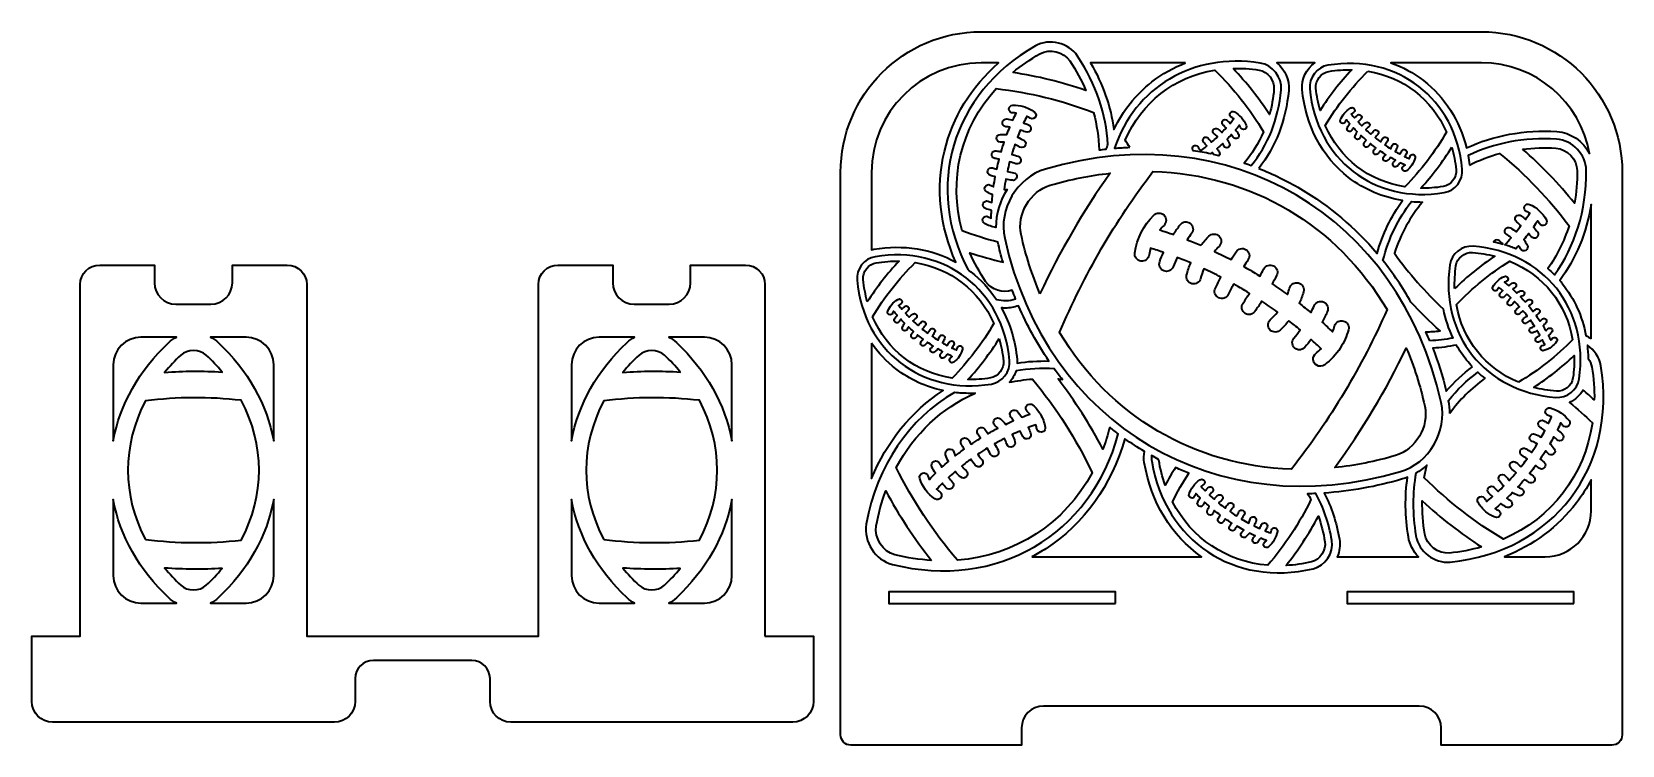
# Model space of a CAD drawing. Header units: inches. Extents: x -2.7 to 13.4, y -10.4 to -3.2.
import ezdxf

# ---------------------------------------------------------------- set-up
doc = ezdxf.new("R2010")
doc.units = ezdxf.units.IN
doc.header["$MEASUREMENT"] = 0
doc.layers.add('Tablet holder 3', color=7, linetype='Continuous', lineweight=0)

msp = doc.modelspace()

# ---------------------------------------------------------------- linework, layer by layer
at = {"layer": 'Tablet holder 3', "color": 22, "lineweight": 35, "true_color": 0xe52421}
for points, knots in [([(11.939, -3.208), (11.939, -3.208), (6.898, -3.208), (6.898, -3.208), (6.116, -3.208), (5.482, -3.842), (5.482, -4.625), (5.482, -4.625), (5.482, -10.289), (5.482, -10.289), (5.482, -10.347), (5.528, -10.393), (5.586, -10.393), (5.586, -10.393), (7.305, -10.393), (7.305, -10.393), (7.305, -10.393), (7.305, -10.219), (7.305, -10.219), (7.305, -10.098), (7.404, -9.999), (7.525, -9.999), (7.525, -9.999), (11.312, -9.999), (11.312, -9.999), (11.434, -9.999), (11.533, -10.098), (11.533, -10.219), (11.533, -10.219), (11.533, -10.393), (11.533, -10.393), (11.533, -10.393), (13.252, -10.393), (13.252, -10.393), (13.309, -10.393), (13.356, -10.347), (13.356, -10.289), (13.356, -10.289), (13.356, -4.625), (13.356, -4.625), (13.356, -3.842), (12.722, -3.208), (11.939, -3.208)], [0, 0, 0, 0, 1, 1, 1, 2, 2, 2, 3, 3, 3, 4, 4, 4, 5, 5, 5, 6, 6, 6, 7, 7, 7, 8, 8, 8, 9, 9, 9, 10, 10, 10, 11, 11, 11, 12, 12, 12, 13, 13, 13, 14, 14, 14, 14]), ([(5.794, -4.625), (5.794, -4.016), (6.289, -3.521), (6.898, -3.521), (6.898, -3.521), (7.073, -3.521), (7.073, -3.521), (6.799, -3.762), (6.609, -4.069), (6.527, -4.413), (6.439, -4.781), (6.481, -5.168), (6.643, -5.528), (6.402, -5.395), (6.115, -5.349), (5.818, -5.397), (5.81, -5.399), (5.802, -5.401), (5.794, -5.403), (5.794, -5.403), (5.794, -4.625), (5.794, -4.625)], [0, 0, 0, 0, 1, 1, 1, 2, 2, 2, 3, 3, 3, 4, 4, 4, 5, 5, 5, 6, 6, 6, 7, 7, 7, 7]), ([(8.958, -3.521), (8.836, -3.567), (8.721, -3.632), (8.618, -3.713), (8.455, -3.84), (8.326, -4.003), (8.236, -4.191), (8.203, -3.962), (8.124, -3.735), (8, -3.521), (8, -3.521), (8.958, -3.521), (8.958, -3.521)], [0, 0, 0, 0, 1, 1, 1, 2, 2, 2, 3, 3, 3, 4, 4, 4, 4]), ([(9.694, -4.584), (9.864, -4.368), (9.969, -4.099), (9.996, -3.799), (10.005, -3.692), (9.958, -3.588), (9.878, -3.521), (9.878, -3.521), (10.258, -3.521), (10.258, -3.521), (10.174, -3.581), (10.122, -3.683), (10.132, -3.789), (10.166, -4.154), (10.332, -4.469), (10.599, -4.675), (10.758, -4.798), (10.944, -4.876), (11.144, -4.907), (11.029, -5.066), (10.942, -5.246), (10.886, -5.44), (10.666, -5.182), (10.408, -4.962), (10.115, -4.789), (9.98, -4.71), (9.839, -4.641), (9.694, -4.584)], [0, 0, 0, 0, 1, 1, 1, 2, 2, 2, 3, 3, 3, 4, 4, 4, 5, 5, 5, 6, 6, 6, 7, 7, 7, 8, 8, 8, 9, 9, 9, 9]), ([(11.939, -3.521), (12.483, -3.521), (12.936, -3.916), (13.026, -4.434), (12.963, -4.312), (12.838, -4.221), (12.698, -4.213), (12.37, -4.193), (12.059, -4.251), (11.786, -4.378), (11.718, -4.101), (11.569, -3.865), (11.354, -3.699), (11.254, -3.622), (11.143, -3.562), (11.025, -3.521), (11.025, -3.521), (11.939, -3.521), (11.939, -3.521)], [0, 0, 0, 0, 1, 1, 1, 2, 2, 2, 3, 3, 3, 4, 4, 4, 5, 5, 5, 6, 6, 6, 6]), ([(13.043, -6.299), (13.026, -6.287), (13.009, -6.277), (12.99, -6.268), (12.954, -6.074), (12.874, -5.896), (12.752, -5.744), (12.744, -5.733), (12.735, -5.723), (12.726, -5.713), (12.889, -5.493), (12.997, -5.232), (13.043, -4.948), (13.043, -4.948), (13.043, -6.299), (13.043, -6.299)], [0, 0, 0, 0, 1, 1, 1, 2, 2, 2, 3, 3, 3, 4, 4, 4, 5, 5, 5, 5]), ([(4.72, -9.296), (4.72, -9.206), (4.72, -5.848), (4.72, -5.754), (4.72, -5.646), (4.633, -5.557), (4.523, -5.557), (4.523, -5.557), (3.97, -5.557), (3.97, -5.557), (3.97, -5.557), (3.97, -5.736), (3.97, -5.736), (3.97, -5.855), (3.874, -5.951), (3.755, -5.951), (3.755, -5.951), (3.401, -5.951), (3.401, -5.951), (3.282, -5.951), (3.186, -5.855), (3.186, -5.736), (3.186, -5.736), (3.186, -5.557), (3.186, -5.557), (3.186, -5.557), (2.634, -5.557), (2.634, -5.557), (2.526, -5.557), (2.437, -5.644), (2.437, -5.754), (2.437, -5.86), (2.437, -9.209), (2.437, -9.296), (1.664, -9.296), (0.835, -9.296), (0.104, -9.296), (0.104, -8.855), (0.104, -6.195), (0.104, -5.754), (0.104, -5.646), (0.017, -5.557), (-0.093, -5.557), (-0.093, -5.557), (-0.646, -5.557), (-0.646, -5.557), (-0.646, -5.557), (-0.646, -5.736), (-0.646, -5.736), (-0.646, -5.855), (-0.743, -5.951), (-0.862, -5.951), (-0.862, -5.951), (-1.215, -5.951), (-1.215, -5.951), (-1.334, -5.951), (-1.431, -5.855), (-1.431, -5.736), (-1.431, -5.736), (-1.431, -5.557), (-1.431, -5.557), (-1.431, -5.557), (-1.982, -5.557), (-1.982, -5.557), (-2.09, -5.557), (-2.179, -5.644), (-2.179, -5.754), (-2.179, -6.204), (-2.179, -8.791), (-2.179, -9.297), (-2.179, -9.297), (-2.666, -9.297), (-2.666, -9.297), (-2.666, -9.297), (-2.666, -9.953), (-2.666, -9.953), (-2.666, -10.068), (-2.573, -10.162), (-2.457, -10.162), (-2.457, -10.162), (0.382, -10.162), (0.382, -10.162), (0.498, -10.162), (0.591, -10.068), (0.591, -9.953), (0.591, -9.953), (0.591, -9.723), (0.591, -9.723), (0.591, -9.621), (0.674, -9.539), (0.775, -9.539), (0.775, -9.539), (1.766, -9.539), (1.766, -9.539), (1.868, -9.539), (1.95, -9.621), (1.95, -9.723), (1.95, -9.723), (1.95, -9.953), (1.95, -9.953), (1.95, -10.068), (2.044, -10.162), (2.159, -10.162), (2.159, -10.162), (4.999, -10.162), (4.999, -10.162), (5.114, -10.162), (5.208, -10.068), (5.208, -9.953), (5.208, -9.953), (5.208, -9.296), (5.208, -9.296), (5.178, -9.296), (5.001, -9.296), (4.72, -9.296)], [0, 0, 0, 0, 1, 1, 1, 2, 2, 2, 3, 3, 3, 4, 4, 4, 5, 5, 5, 6, 6, 6, 7, 7, 7, 8, 8, 8, 9, 9, 9, 10, 10, 10, 11, 11, 11, 12, 12, 12, 13, 13, 13, 14, 14, 14, 15, 15, 15, 16, 16, 16, 17, 17, 17, 18, 18, 18, 19, 19, 19, 20, 20, 20, 21, 21, 21, 22, 22, 22, 23, 23, 23, 24, 24, 24, 25, 25, 25, 26, 26, 26, 27, 27, 27, 28, 28, 28, 29, 29, 29, 30, 30, 30, 31, 31, 31, 32, 32, 32, 33, 33, 33, 34, 34, 34, 35, 35, 35, 36, 36, 36, 37, 37, 37, 38, 38, 38, 38]), ([(7.139, -5.991), (7.185, -5.991), (7.231, -5.983), (7.274, -5.967), (7.36, -6.165), (7.462, -6.351), (7.58, -6.524), (7.472, -6.522), (7.365, -6.529), (7.261, -6.544), (7.261, -6.533), (7.261, -6.523), (7.26, -6.512), (7.242, -6.321), (7.188, -6.144), (7.102, -5.989), (7.115, -5.99), (7.127, -5.991), (7.139, -5.991)], [0, 0, 0, 0, 1, 1, 1, 2, 2, 2, 3, 3, 3, 4, 4, 4, 5, 5, 5, 6, 6, 6, 6]), ([(-1.567, -6.284), (-1.567, -6.284), (-1.209, -6.284), (-1.209, -6.284), (-1.237, -6.298), (-1.263, -6.316), (-1.286, -6.337), (-1.585, -6.617), (-1.778, -6.961), (-1.846, -7.328), (-1.846, -7.328), (-1.846, -6.563), (-1.846, -6.563), (-1.846, -6.409), (-1.721, -6.284), (-1.567, -6.284)], [0, 0, 0, 0, 1, 1, 1, 2, 2, 2, 3, 3, 3, 4, 4, 4, 5, 5, 5, 5]), ([(-1.166, -6.465), (-1.099, -6.403), (-0.976, -6.403), (-0.909, -6.465), (-0.852, -6.519), (-0.798, -6.575), (-0.749, -6.635), (-0.941, -6.623), (-1.135, -6.624), (-1.329, -6.638), (-1.279, -6.578), (-1.224, -6.52), (-1.166, -6.465)], [0, 0, 0, 0, 1, 1, 1, 2, 2, 2, 3, 3, 3, 4, 4, 4, 4]), ([(-0.508, -6.284), (-0.354, -6.284), (-0.229, -6.409), (-0.229, -6.563), (-0.229, -6.563), (-0.229, -7.328), (-0.229, -7.328), (-0.297, -6.961), (-0.49, -6.617), (-0.789, -6.337), (-0.789, -6.337), (-0.789, -6.337), (-0.789, -6.337), (-0.812, -6.316), (-0.838, -6.298), (-0.865, -6.284), (-0.865, -6.284), (-0.508, -6.284), (-0.508, -6.284)], [0, 0, 0, 0, 1, 1, 1, 2, 2, 2, 3, 3, 3, 4, 4, 4, 5, 5, 5, 6, 6, 6, 6]), ([(3.049, -6.284), (3.049, -6.284), (3.407, -6.284), (3.407, -6.284), (3.38, -6.298), (3.354, -6.316), (3.331, -6.337), (3.031, -6.617), (2.838, -6.961), (2.771, -7.328), (2.771, -7.328), (2.771, -6.563), (2.771, -6.563), (2.771, -6.409), (2.895, -6.284), (3.049, -6.284)], [0, 0, 0, 0, 1, 1, 1, 2, 2, 2, 3, 3, 3, 4, 4, 4, 5, 5, 5, 5]), ([(3.451, -6.465), (3.518, -6.403), (3.64, -6.403), (3.707, -6.465), (3.765, -6.519), (3.818, -6.575), (3.867, -6.635), (3.675, -6.623), (3.481, -6.624), (3.288, -6.638), (3.338, -6.578), (3.392, -6.52), (3.451, -6.465)], [0, 0, 0, 0, 1, 1, 1, 2, 2, 2, 3, 3, 3, 4, 4, 4, 4]), ([(4.109, -6.284), (4.262, -6.284), (4.387, -6.409), (4.387, -6.563), (4.387, -6.563), (4.387, -7.328), (4.387, -7.328), (4.319, -6.961), (4.127, -6.617), (3.827, -6.337), (3.827, -6.337), (3.827, -6.337), (3.827, -6.337), (3.804, -6.316), (3.778, -6.298), (3.751, -6.284), (3.751, -6.284), (4.109, -6.284), (4.109, -6.284)], [0, 0, 0, 0, 1, 1, 1, 2, 2, 2, 3, 3, 3, 4, 4, 4, 5, 5, 5, 6, 6, 6, 6]), ([(5.794, -6.345), (5.862, -6.443), (5.944, -6.53), (6.038, -6.603), (6.179, -6.711), (6.341, -6.785), (6.515, -6.822), (6.515, -6.822), (6.515, -6.822), (6.515, -6.822), (6.192, -7.032), (5.945, -7.338), (5.794, -7.707), (5.794, -7.707), (5.794, -6.345), (5.794, -6.345)], [0, 0, 0, 0, 1, 1, 1, 2, 2, 2, 3, 3, 3, 4, 4, 4, 5, 5, 5, 5]), ([(11.847, -6.582), (11.751, -6.654), (11.663, -6.736), (11.584, -6.827), (11.547, -6.678), (11.501, -6.534), (11.447, -6.395), (11.528, -6.39), (11.608, -6.379), (11.686, -6.363), (11.716, -6.417), (11.75, -6.467), (11.789, -6.515), (11.807, -6.539), (11.827, -6.561), (11.847, -6.582)], [0, 0, 0, 0, 1, 1, 1, 2, 2, 2, 3, 3, 3, 4, 4, 4, 5, 5, 5, 5]), ([(-1.522, -8.321), (-1.756, -7.877), (-1.756, -7.371), (-1.522, -6.926), (-1.201, -6.885), (-0.877, -6.883), (-0.557, -6.92), (-0.317, -7.368), (-0.317, -7.879), (-0.557, -8.328), (-0.877, -8.364), (-1.201, -8.362), (-1.522, -8.321)], [0, 0, 0, 0, 1, 1, 1, 2, 2, 2, 3, 3, 3, 4, 4, 4, 4]), ([(3.095, -8.321), (2.86, -7.877), (2.86, -7.371), (3.095, -6.926), (3.415, -6.885), (3.74, -6.883), (4.06, -6.92), (4.299, -7.368), (4.299, -7.879), (4.059, -8.328), (3.74, -8.364), (3.415, -8.362), (3.095, -8.321)], [0, 0, 0, 0, 1, 1, 1, 2, 2, 2, 3, 3, 3, 4, 4, 4, 4]), ([(7.41, -8.496), (7.457, -8.471), (7.503, -8.444), (7.548, -8.415), (7.934, -8.164), (8.212, -7.776), (8.345, -7.307), (8.409, -7.352), (8.475, -7.394), (8.543, -7.435), (8.536, -7.471), (8.535, -7.509), (8.541, -7.546), (8.608, -7.947), (8.812, -8.283), (9.119, -8.496), (9.119, -8.496), (7.41, -8.496), (7.41, -8.496)], [0, 0, 0, 0, 1, 1, 1, 2, 2, 2, 3, 3, 3, 4, 4, 4, 5, 5, 5, 6, 6, 6, 6]), ([(10.507, -8.319), (10.479, -8.152), (10.427, -7.995), (10.353, -7.854), (10.614, -7.837), (10.878, -7.789), (11.143, -7.712), (11.16, -7.707), (11.177, -7.701), (11.193, -7.694), (11.165, -7.887), (11.168, -8.09), (11.202, -8.296), (11.202, -8.296), (11.202, -8.296), (11.202, -8.296), (11.215, -8.372), (11.252, -8.441), (11.303, -8.496), (11.303, -8.496), (10.485, -8.496), (10.485, -8.496), (10.508, -8.441), (10.517, -8.38), (10.507, -8.319)], [0, 0, 0, 0, 1, 1, 1, 2, 2, 2, 3, 3, 3, 4, 4, 4, 5, 5, 5, 6, 6, 6, 7, 7, 7, 8, 8, 8, 8]), ([(13.043, -8.034), (13.043, -8.289), (12.836, -8.496), (12.581, -8.496), (12.581, -8.496), (12.169, -8.496), (12.169, -8.496), (12.46, -8.38), (12.708, -8.196), (12.894, -7.953), (12.951, -7.879), (13, -7.802), (13.043, -7.72), (13.043, -7.72), (13.043, -8.034), (13.043, -8.034)], [0, 0, 0, 0, 1, 1, 1, 2, 2, 2, 3, 3, 3, 4, 4, 4, 5, 5, 5, 5]), ([(-1.846, -8.685), (-1.846, -8.685), (-1.846, -7.919), (-1.846, -7.919), (-1.778, -8.286), (-1.585, -8.63), (-1.286, -8.91), (-1.263, -8.931), (-1.237, -8.949), (-1.21, -8.963), (-1.21, -8.963), (-1.567, -8.963), (-1.567, -8.963), (-1.721, -8.963), (-1.846, -8.838), (-1.846, -8.685)], [0, 0, 0, 0, 1, 1, 1, 2, 2, 2, 3, 3, 3, 4, 4, 4, 5, 5, 5, 5]), ([(-0.508, -8.963), (-0.508, -8.963), (-0.866, -8.963), (-0.866, -8.963), (-0.838, -8.949), (-0.812, -8.931), (-0.789, -8.91), (-0.49, -8.63), (-0.297, -8.286), (-0.229, -7.919), (-0.229, -7.919), (-0.229, -8.685), (-0.229, -8.685), (-0.229, -8.838), (-0.354, -8.963), (-0.508, -8.963)], [0, 0, 0, 0, 1, 1, 1, 2, 2, 2, 3, 3, 3, 4, 4, 4, 5, 5, 5, 5]), ([(2.771, -8.685), (2.771, -8.685), (2.771, -7.92), (2.771, -7.92), (2.838, -8.286), (3.031, -8.63), (3.331, -8.91), (3.354, -8.931), (3.379, -8.949), (3.407, -8.963), (3.407, -8.963), (3.049, -8.963), (3.049, -8.963), (2.895, -8.963), (2.771, -8.838), (2.771, -8.685)], [0, 0, 0, 0, 1, 1, 1, 2, 2, 2, 3, 3, 3, 4, 4, 4, 5, 5, 5, 5]), ([(4.109, -8.963), (4.109, -8.963), (3.751, -8.963), (3.751, -8.963), (3.778, -8.949), (3.804, -8.931), (3.827, -8.91), (4.126, -8.63), (4.319, -8.286), (4.387, -7.919), (4.387, -7.919), (4.387, -8.685), (4.387, -8.685), (4.387, -8.838), (4.262, -8.963), (4.109, -8.963)], [0, 0, 0, 0, 1, 1, 1, 2, 2, 2, 3, 3, 3, 4, 4, 4, 5, 5, 5, 5]), ([(-0.909, -8.782), (-0.976, -8.845), (-1.099, -8.845), (-1.166, -8.782), (-1.224, -8.727), (-1.279, -8.669), (-1.329, -8.609), (-1.136, -8.623), (-0.941, -8.625), (-0.749, -8.613), (-0.799, -8.672), (-0.852, -8.729), (-0.909, -8.782)], [0, 0, 0, 0, 1, 1, 1, 2, 2, 2, 3, 3, 3, 4, 4, 4, 4]), ([(3.707, -8.782), (3.64, -8.845), (3.518, -8.845), (3.45, -8.782), (3.392, -8.727), (3.337, -8.669), (3.287, -8.609), (3.481, -8.623), (3.675, -8.625), (3.867, -8.613), (3.818, -8.672), (3.764, -8.729), (3.707, -8.782)], [0, 0, 0, 0, 1, 1, 1, 2, 2, 2, 3, 3, 3, 4, 4, 4, 4]), ([(8.252, -8.966), (8.252, -8.966), (5.969, -8.966), (5.969, -8.966), (5.969, -8.966), (5.969, -8.848), (5.969, -8.848), (5.969, -8.848), (8.252, -8.848), (8.252, -8.848), (8.252, -8.848), (8.252, -8.966), (8.252, -8.966)], [0, 0, 0, 0, 1, 1, 1, 2, 2, 2, 3, 3, 3, 4, 4, 4, 4]), ([(12.869, -8.966), (12.869, -8.966), (10.585, -8.966), (10.585, -8.966), (10.585, -8.966), (10.585, -8.848), (10.585, -8.848), (10.585, -8.848), (12.869, -8.848), (12.869, -8.848), (12.869, -8.848), (12.869, -8.966), (12.869, -8.966)], [0, 0, 0, 0, 1, 1, 1, 2, 2, 2, 3, 3, 3, 4, 4, 4, 4])]:
    msp.add_open_spline(points, degree=3, knots=knots, dxfattribs=at)
at = {"layer": 'Tablet holder 3', "color": 18, "lineweight": 35, "true_color": 0x000000}
for points, knots in [([(6.766, -5.606), (6.327, -4.778), (6.598, -3.832), (7.444, -3.351), (7.585, -3.271), (7.779, -3.317), (7.868, -3.452), (8.058, -3.738), (8.158, -4.043), (8.174, -4.342), (8.168, -4.358), (8.163, -4.373), (8.158, -4.389), (8.134, -4.392), (8.109, -4.395), (8.085, -4.398), (8.082, -4.273), (8.064, -4.146), (8.029, -4.02), (7.713, -3.899), (7.382, -3.818), (7.049, -3.78), (6.69, -4.175), (6.565, -4.699), (6.707, -5.214), (6.825, -5.257), (6.945, -5.295), (7.066, -5.327), (7.081, -5.395), (7.099, -5.462), (7.118, -5.528), (7.006, -5.501), (6.895, -5.47), (6.785, -5.434), (6.828, -5.533), (6.88, -5.63), (6.943, -5.724), (6.999, -5.808), (7.117, -5.844), (7.211, -5.812), (7.222, -5.84), (7.233, -5.869), (7.245, -5.897), (7.183, -5.919), (7.114, -5.92), (7.051, -5.903), (6.98, -5.797), (6.894, -5.704), (6.793, -5.626), (6.784, -5.619), (6.775, -5.613), (6.766, -5.606)], [0, 0, 0, 0, 1, 1, 1, 2, 2, 2, 3, 3, 3, 4, 4, 4, 5, 5, 5, 6, 6, 6, 7, 7, 7, 8, 8, 8, 9, 9, 9, 10, 10, 10, 11, 11, 11, 12, 12, 12, 13, 13, 13, 14, 14, 14, 15, 15, 15, 16, 16, 16, 17, 17, 17, 17]), ([(7.217, -3.618), (7.468, -3.656), (7.712, -3.716), (7.952, -3.798), (7.909, -3.697), (7.856, -3.598), (7.792, -3.502), (7.729, -3.407), (7.588, -3.374), (7.489, -3.43), (7.391, -3.486), (7.3, -3.549), (7.217, -3.618)], [0, 0, 0, 0, 1, 1, 1, 2, 2, 2, 3, 3, 3, 4, 4, 4, 4]), ([(8.394, -4.371), (8.343, -4.373), (8.292, -4.377), (8.241, -4.381), (8.445, -3.773), (9.026, -3.416), (9.709, -3.523), (9.834, -3.543), (9.931, -3.666), (9.919, -3.793), (9.893, -4.093), (9.785, -4.353), (9.619, -4.555), (9.595, -4.547), (9.571, -4.538), (9.547, -4.53), (9.626, -4.438), (9.692, -4.332), (9.743, -4.214), (9.606, -3.988), (9.441, -3.779), (9.251, -3.594), (8.842, -3.662), (8.514, -3.919), (8.349, -4.298), (8.364, -4.323), (8.379, -4.347), (8.394, -4.371)], [0, 0, 0, 0, 1, 1, 1, 2, 2, 2, 3, 3, 3, 4, 4, 4, 5, 5, 5, 6, 6, 6, 7, 7, 7, 8, 8, 8, 9, 9, 9, 9]), ([(10.208, -3.782), (10.198, -3.672), (10.282, -3.563), (10.391, -3.545), (11.096, -3.431), (11.678, -3.881), (11.745, -4.592), (11.755, -4.702), (11.672, -4.811), (11.562, -4.828), (10.858, -4.943), (10.275, -4.493), (10.208, -3.782)], [0, 0, 0, 0, 1, 1, 1, 2, 2, 2, 3, 3, 3, 4, 4, 4, 4]), ([(9.435, -3.577), (9.572, -3.721), (9.695, -3.876), (9.803, -4.041), (9.825, -3.96), (9.84, -3.874), (9.848, -3.786), (9.856, -3.698), (9.786, -3.608), (9.698, -3.594), (9.609, -3.58), (9.521, -3.574), (9.435, -3.577)], [0, 0, 0, 0, 1, 1, 1, 2, 2, 2, 3, 3, 3, 4, 4, 4, 4]), ([(10.271, -3.776), (10.278, -3.854), (10.292, -3.928), (10.312, -4), (10.406, -3.854), (10.512, -3.718), (10.632, -3.591), (10.556, -3.589), (10.479, -3.595), (10.401, -3.607), (10.324, -3.62), (10.263, -3.699), (10.271, -3.776)], [0, 0, 0, 0, 1, 1, 1, 2, 2, 2, 3, 3, 3, 4, 4, 4, 4]), ([(10.793, -3.605), (10.627, -3.769), (10.483, -3.953), (10.365, -4.151), (10.511, -4.487), (10.803, -4.713), (11.166, -4.77), (11.328, -4.605), (11.469, -4.419), (11.586, -4.218), (11.44, -3.885), (11.15, -3.663), (10.793, -3.605)], [0, 0, 0, 0, 1, 1, 1, 2, 2, 2, 3, 3, 3, 4, 4, 4, 4]), ([(7.39, -4.078), (7.412, -4.094), (7.444, -4.082), (7.45, -4.055), (7.454, -4.04), (7.448, -4.024), (7.435, -4.015), (7.401, -3.99), (7.363, -3.972), (7.323, -3.96), (7.288, -3.951), (7.252, -3.946), (7.216, -3.947), (7.195, -3.948), (7.178, -3.965), (7.178, -3.987), (7.179, -4.009), (7.196, -4.026), (7.218, -4.025), (7.229, -4.025), (7.24, -4.026), (7.252, -4.027), (7.24, -4.05), (7.229, -4.073), (7.218, -4.097), (7.197, -4.093), (7.176, -4.089), (7.155, -4.086), (7.134, -4.083), (7.114, -4.098), (7.112, -4.12), (7.109, -4.141), (7.124, -4.161), (7.145, -4.164), (7.159, -4.165), (7.173, -4.168), (7.186, -4.17), (7.176, -4.195), (7.166, -4.219), (7.157, -4.244), (7.135, -4.242), (7.113, -4.241), (7.091, -4.241), (7.069, -4.242), (7.052, -4.26), (7.053, -4.281), (7.053, -4.303), (7.071, -4.32), (7.093, -4.319), (7.105, -4.319), (7.118, -4.319), (7.13, -4.32), (7.119, -4.352), (7.109, -4.384), (7.099, -4.417), (7.083, -4.413), (7.066, -4.41), (7.05, -4.407), (7.029, -4.403), (7.008, -4.416), (7.004, -4.438), (7, -4.459), (7.014, -4.479), (7.035, -4.483), (7.05, -4.486), (7.064, -4.489), (7.079, -4.492), (7.066, -4.541), (7.066, -4.542), (7.055, -4.591), (7.041, -4.587), (7.027, -4.583), (7.012, -4.579), (6.992, -4.573), (6.97, -4.585), (6.964, -4.606), (6.958, -4.627), (6.97, -4.649), (6.991, -4.655), (7.007, -4.659), (7.023, -4.664), (7.04, -4.668), (7.034, -4.701), (7.028, -4.734), (7.023, -4.768), (7.012, -4.763), (7.001, -4.758), (6.99, -4.752), (6.971, -4.742), (6.947, -4.749), (6.937, -4.768), (6.927, -4.787), (6.934, -4.81), (6.953, -4.821), (6.972, -4.831), (6.993, -4.84), (7.013, -4.848), (7.01, -4.874), (7.008, -4.901), (7.006, -4.927), (6.993, -4.923), (6.98, -4.919), (6.967, -4.914), (6.946, -4.907), (6.924, -4.918), (6.917, -4.938), (6.909, -4.959), (6.92, -4.981), (6.941, -4.988), (6.961, -4.995), (6.981, -5.001), (7.001, -5.007), (7, -5.033), (7, -5.059), (7, -5.085), (6.989, -5.081), (6.979, -5.076), (6.969, -5.071), (6.95, -5.061), (6.926, -5.068), (6.916, -5.087), (6.906, -5.106), (6.913, -5.129), (6.932, -5.14), (6.968, -5.159), (7.006, -5.172), (7.046, -5.178), (7.045, -5.043), (7.086, -4.909), (7.16, -4.796), (7.15, -4.796), (7.14, -4.795), (7.13, -4.795), (7.135, -4.76), (7.14, -4.726), (7.146, -4.692), (7.168, -4.697), (7.19, -4.701), (7.212, -4.704), (7.22, -4.705), (7.227, -4.704), (7.234, -4.702), (7.241, -4.694), (7.248, -4.687), (7.255, -4.679), (7.256, -4.677), (7.257, -4.674), (7.257, -4.672), (7.261, -4.651), (7.246, -4.63), (7.225, -4.627), (7.204, -4.624), (7.183, -4.62), (7.162, -4.616), (7.172, -4.569), (7.173, -4.565), (7.185, -4.518), (7.206, -4.524), (7.226, -4.53), (7.246, -4.537), (7.268, -4.543), (7.291, -4.531), (7.296, -4.508), (7.301, -4.489), (7.29, -4.468), (7.27, -4.462), (7.249, -4.455), (7.227, -4.449), (7.206, -4.443), (7.216, -4.41), (7.226, -4.377), (7.237, -4.344), (7.255, -4.351), (7.272, -4.359), (7.288, -4.369), (7.311, -4.382), (7.34, -4.369), (7.346, -4.344), (7.35, -4.327), (7.342, -4.31), (7.327, -4.301), (7.307, -4.289), (7.286, -4.279), (7.264, -4.271), (7.273, -4.246), (7.283, -4.222), (7.293, -4.198), (7.311, -4.204), (7.328, -4.21), (7.346, -4.217), (7.368, -4.226), (7.393, -4.213), (7.399, -4.19), (7.403, -4.172), (7.393, -4.152), (7.375, -4.145), (7.359, -4.138), (7.342, -4.132), (7.325, -4.126), (7.336, -4.103), (7.347, -4.081), (7.358, -4.059), (7.369, -4.064), (7.379, -4.071), (7.39, -4.078)], [0, 0, 0, 0, 1, 1, 1, 2, 2, 2, 3, 3, 3, 4, 4, 4, 5, 5, 5, 6, 6, 6, 7, 7, 7, 8, 8, 8, 9, 9, 9, 10, 10, 10, 11, 11, 11, 12, 12, 12, 13, 13, 13, 14, 14, 14, 15, 15, 15, 16, 16, 16, 17, 17, 17, 18, 18, 18, 19, 19, 19, 20, 20, 20, 21, 21, 21, 22, 22, 22, 23, 23, 23, 24, 24, 24, 25, 25, 25, 26, 26, 26, 27, 27, 27, 28, 28, 28, 29, 29, 29, 30, 30, 30, 31, 31, 31, 32, 32, 32, 33, 33, 33, 34, 34, 34, 35, 35, 35, 36, 36, 36, 37, 37, 37, 38, 38, 38, 39, 39, 39, 40, 40, 40, 41, 41, 41, 42, 42, 42, 43, 43, 43, 44, 44, 44, 45, 45, 45, 46, 46, 46, 47, 47, 47, 48, 48, 48, 49, 49, 49, 50, 50, 50, 51, 51, 51, 52, 52, 52, 53, 53, 53, 54, 54, 54, 55, 55, 55, 56, 56, 56, 57, 57, 57, 58, 58, 58, 59, 59, 59, 60, 60, 60, 61, 61, 61, 62, 62, 62, 63, 63, 63, 64, 64, 64, 65, 65, 65, 66, 66, 66, 67, 67, 67, 68, 68, 68, 68]), ([(10.531, -4.129), (10.545, -4.134), (10.561, -4.128), (10.566, -4.114), (10.569, -4.107), (10.573, -4.1), (10.577, -4.094), (10.588, -4.107), (10.6, -4.121), (10.611, -4.134), (10.603, -4.146), (10.594, -4.158), (10.587, -4.171), (10.579, -4.183), (10.583, -4.2), (10.596, -4.208), (10.608, -4.215), (10.625, -4.211), (10.633, -4.199), (10.637, -4.191), (10.643, -4.183), (10.648, -4.175), (10.661, -4.188), (10.673, -4.201), (10.686, -4.214), (10.679, -4.227), (10.672, -4.241), (10.666, -4.255), (10.66, -4.268), (10.666, -4.284), (10.68, -4.29), (10.694, -4.296), (10.709, -4.289), (10.715, -4.276), (10.718, -4.268), (10.722, -4.26), (10.726, -4.253), (10.743, -4.269), (10.76, -4.284), (10.778, -4.299), (10.771, -4.308), (10.764, -4.318), (10.758, -4.327), (10.749, -4.339), (10.752, -4.356), (10.764, -4.365), (10.776, -4.373), (10.793, -4.37), (10.802, -4.358), (10.807, -4.35), (10.813, -4.342), (10.819, -4.333), (10.846, -4.355), (10.847, -4.356), (10.875, -4.376), (10.868, -4.384), (10.862, -4.392), (10.855, -4.399), (10.846, -4.411), (10.847, -4.428), (10.858, -4.437), (10.87, -4.447), (10.886, -4.446), (10.896, -4.434), (10.904, -4.425), (10.911, -4.416), (10.918, -4.407), (10.937, -4.421), (10.956, -4.433), (10.976, -4.446), (10.97, -4.452), (10.963, -4.457), (10.957, -4.462), (10.945, -4.471), (10.943, -4.488), (10.952, -4.5), (10.961, -4.512), (10.978, -4.514), (10.989, -4.505), (11.001, -4.496), (11.013, -4.486), (11.023, -4.475), (11.039, -4.484), (11.055, -4.493), (11.071, -4.502), (11.065, -4.509), (11.058, -4.516), (11.052, -4.523), (11.042, -4.534), (11.042, -4.551), (11.053, -4.561), (11.063, -4.571), (11.08, -4.571), (11.091, -4.56), (11.101, -4.549), (11.11, -4.538), (11.12, -4.527), (11.135, -4.535), (11.152, -4.543), (11.168, -4.55), (11.162, -4.556), (11.156, -4.561), (11.15, -4.565), (11.139, -4.574), (11.136, -4.591), (11.145, -4.603), (11.154, -4.615), (11.171, -4.617), (11.183, -4.608), (11.226, -4.575), (11.257, -4.53), (11.271, -4.477), (11.275, -4.463), (11.266, -4.448), (11.252, -4.444), (11.238, -4.44), (11.223, -4.449), (11.219, -4.463), (11.217, -4.471), (11.214, -4.479), (11.211, -4.487), (11.195, -4.48), (11.18, -4.473), (11.164, -4.465), (11.171, -4.455), (11.177, -4.444), (11.183, -4.434), (11.19, -4.421), (11.185, -4.404), (11.172, -4.397), (11.159, -4.39), (11.143, -4.395), (11.136, -4.408), (11.13, -4.419), (11.123, -4.43), (11.116, -4.441), (11.1, -4.432), (11.085, -4.423), (11.069, -4.414), (11.077, -4.401), (11.084, -4.386), (11.09, -4.371), (11.095, -4.357), (11.088, -4.342), (11.074, -4.337), (11.061, -4.331), (11.045, -4.338), (11.04, -4.352), (11.035, -4.364), (11.029, -4.375), (11.023, -4.387), (11.003, -4.374), (10.983, -4.361), (10.964, -4.348), (10.973, -4.335), (10.981, -4.322), (10.99, -4.31), (10.998, -4.298), (10.995, -4.281), (10.982, -4.272), (10.97, -4.264), (10.953, -4.268), (10.945, -4.28), (10.937, -4.292), (10.929, -4.304), (10.92, -4.316), (10.894, -4.297), (10.891, -4.295), (10.866, -4.274), (10.875, -4.263), (10.885, -4.252), (10.894, -4.241), (10.905, -4.229), (10.903, -4.211), (10.891, -4.202), (10.88, -4.193), (10.864, -4.195), (10.854, -4.205), (10.844, -4.217), (10.834, -4.228), (10.824, -4.24), (10.806, -4.224), (10.789, -4.209), (10.772, -4.192), (10.781, -4.183), (10.791, -4.175), (10.801, -4.167), (10.816, -4.157), (10.816, -4.135), (10.802, -4.124), (10.793, -4.117), (10.78, -4.117), (10.77, -4.124), (10.757, -4.133), (10.745, -4.144), (10.733, -4.155), (10.72, -4.142), (10.708, -4.129), (10.696, -4.116), (10.704, -4.106), (10.713, -4.097), (10.723, -4.089), (10.735, -4.077), (10.734, -4.058), (10.721, -4.048), (10.71, -4.04), (10.696, -4.04), (10.686, -4.05), (10.677, -4.058), (10.668, -4.067), (10.66, -4.076), (10.649, -4.063), (10.638, -4.05), (10.627, -4.036), (10.634, -4.031), (10.641, -4.026), (10.648, -4.022), (10.665, -4.012), (10.666, -3.989), (10.651, -3.977), (10.643, -3.971), (10.631, -3.97), (10.621, -3.975), (10.596, -3.99), (10.574, -4.008), (10.556, -4.03), (10.54, -4.049), (10.527, -4.071), (10.517, -4.093), (10.511, -4.107), (10.518, -4.123), (10.531, -4.129)], [0, 0, 0, 0, 1, 1, 1, 2, 2, 2, 3, 3, 3, 4, 4, 4, 5, 5, 5, 6, 6, 6, 7, 7, 7, 8, 8, 8, 9, 9, 9, 10, 10, 10, 11, 11, 11, 12, 12, 12, 13, 13, 13, 14, 14, 14, 15, 15, 15, 16, 16, 16, 17, 17, 17, 18, 18, 18, 19, 19, 19, 20, 20, 20, 21, 21, 21, 22, 22, 22, 23, 23, 23, 24, 24, 24, 25, 25, 25, 26, 26, 26, 27, 27, 27, 28, 28, 28, 29, 29, 29, 30, 30, 30, 31, 31, 31, 32, 32, 32, 33, 33, 33, 34, 34, 34, 35, 35, 35, 36, 36, 36, 37, 37, 37, 38, 38, 38, 39, 39, 39, 40, 40, 40, 41, 41, 41, 42, 42, 42, 43, 43, 43, 44, 44, 44, 45, 45, 45, 46, 46, 46, 47, 47, 47, 48, 48, 48, 49, 49, 49, 50, 50, 50, 51, 51, 51, 52, 52, 52, 53, 53, 53, 54, 54, 54, 55, 55, 55, 56, 56, 56, 57, 57, 57, 58, 58, 58, 59, 59, 59, 60, 60, 60, 61, 61, 61, 62, 62, 62, 63, 63, 63, 64, 64, 64, 65, 65, 65, 66, 66, 66, 67, 67, 67, 68, 68, 68, 69, 69, 69, 70, 70, 70, 71, 71, 71, 72, 72, 72, 73, 73, 73, 74, 74, 74, 75, 75, 75, 76, 76, 76, 77, 77, 77, 77]), ([(11.121, -7.638), (9.268, -8.184), (7.554, -7.172), (7.135, -5.288), (7.07, -4.995), (7.258, -4.676), (7.546, -4.591), (9.396, -4.046), (11.113, -5.056), (11.532, -6.941), (11.597, -7.234), (11.409, -7.554), (11.121, -7.638)], [0, 0, 0, 0, 1, 1, 1, 2, 2, 2, 3, 3, 3, 4, 4, 4, 4]), ([(9.512, -4.174), (9.519, -4.189), (9.537, -4.196), (9.553, -4.19), (9.568, -4.183), (9.575, -4.165), (9.569, -4.149), (9.545, -4.093), (9.503, -4.046), (9.449, -4.015), (9.434, -4.007), (9.416, -4.012), (9.407, -4.027), (9.399, -4.042), (9.404, -4.06), (9.419, -4.069), (9.427, -4.074), (9.435, -4.079), (9.443, -4.085), (9.431, -4.1), (9.419, -4.115), (9.406, -4.13), (9.396, -4.12), (9.386, -4.11), (9.376, -4.1), (9.363, -4.089), (9.344, -4.09), (9.333, -4.102), (9.321, -4.114), (9.322, -4.134), (9.334, -4.145), (9.345, -4.155), (9.355, -4.166), (9.365, -4.176), (9.351, -4.191), (9.337, -4.206), (9.322, -4.221), (9.309, -4.208), (9.296, -4.196), (9.281, -4.186), (9.267, -4.176), (9.248, -4.179), (9.238, -4.193), (9.228, -4.207), (9.231, -4.226), (9.245, -4.236), (9.257, -4.244), (9.268, -4.254), (9.279, -4.264), (9.259, -4.283), (9.239, -4.301), (9.219, -4.319), (9.208, -4.305), (9.196, -4.292), (9.184, -4.279), (9.173, -4.267), (9.154, -4.265), (9.141, -4.277), (9.128, -4.288), (9.128, -4.308), (9.139, -4.32), (9.15, -4.333), (9.161, -4.345), (9.172, -4.358), (9.143, -4.382), (9.14, -4.384), (9.11, -4.406), (9.1, -4.393), (9.091, -4.379), (9.082, -4.365), (9.072, -4.35), (9.051, -4.347), (9.037, -4.358), (9.025, -4.368), (9.022, -4.386), (9.031, -4.399), (9.032, -4.401), (9.034, -4.403), (9.035, -4.406), (9.094, -4.415), (9.152, -4.425), (9.21, -4.438), (9.214, -4.434), (9.219, -4.43), (9.225, -4.425), (9.23, -4.432), (9.234, -4.438), (9.239, -4.444), (9.257, -4.448), (9.275, -4.452), (9.293, -4.457), (9.303, -4.446), (9.304, -4.43), (9.296, -4.418), (9.288, -4.407), (9.28, -4.396), (9.272, -4.386), (9.292, -4.368), (9.312, -4.351), (9.331, -4.333), (9.336, -4.341), (9.34, -4.35), (9.344, -4.359), (9.35, -4.374), (9.368, -4.381), (9.384, -4.375), (9.4, -4.368), (9.407, -4.35), (9.4, -4.335), (9.393, -4.319), (9.385, -4.303), (9.376, -4.289), (9.391, -4.274), (9.405, -4.259), (9.42, -4.243), (9.426, -4.252), (9.432, -4.261), (9.438, -4.271), (9.447, -4.285), (9.466, -4.289), (9.48, -4.28), (9.494, -4.271), (9.499, -4.252), (9.49, -4.238), (9.481, -4.224), (9.471, -4.21), (9.461, -4.197), (9.475, -4.182), (9.488, -4.166), (9.501, -4.15), (9.505, -4.158), (9.509, -4.166), (9.512, -4.174)], [0, 0, 0, 0, 1, 1, 1, 2, 2, 2, 3, 3, 3, 4, 4, 4, 5, 5, 5, 6, 6, 6, 7, 7, 7, 8, 8, 8, 9, 9, 9, 10, 10, 10, 11, 11, 11, 12, 12, 12, 13, 13, 13, 14, 14, 14, 15, 15, 15, 16, 16, 16, 17, 17, 17, 18, 18, 18, 19, 19, 19, 20, 20, 20, 21, 21, 21, 22, 22, 22, 23, 23, 23, 24, 24, 24, 25, 25, 25, 26, 26, 26, 27, 27, 27, 28, 28, 28, 29, 29, 29, 30, 30, 30, 31, 31, 31, 32, 32, 32, 33, 33, 33, 34, 34, 34, 35, 35, 35, 36, 36, 36, 37, 37, 37, 38, 38, 38, 39, 39, 39, 40, 40, 40, 41, 41, 41, 42, 42, 42, 43, 43, 43, 44, 44, 44, 44]), ([(11.817, -4.55), (11.813, -4.518), (11.809, -4.486), (11.803, -4.455), (12.063, -4.33), (12.365, -4.269), (12.694, -4.289), (12.855, -4.299), (12.992, -4.444), (12.994, -4.605), (12.997, -5.011), (12.879, -5.371), (12.674, -5.656), (12.652, -5.634), (12.63, -5.613), (12.606, -5.593), (12.698, -5.465), (12.77, -5.32), (12.82, -5.162), (12.62, -4.892), (12.384, -4.647), (12.121, -4.434), (12.014, -4.463), (11.912, -4.502), (11.817, -4.55)], [0, 0, 0, 0, 1, 1, 1, 2, 2, 2, 3, 3, 3, 4, 4, 4, 5, 5, 5, 6, 6, 6, 7, 7, 7, 8, 8, 8, 8]), ([(11.64, -4.37), (11.547, -4.518), (11.443, -4.656), (11.326, -4.783), (11.4, -4.784), (11.475, -4.779), (11.552, -4.767), (11.629, -4.754), (11.69, -4.675), (11.683, -4.597), (11.675, -4.519), (11.661, -4.443), (11.64, -4.37)], [0, 0, 0, 0, 1, 1, 1, 2, 2, 2, 3, 3, 3, 4, 4, 4, 4]), ([(12.352, -4.39), (12.544, -4.557), (12.718, -4.739), (12.876, -4.935), (12.894, -4.829), (12.903, -4.719), (12.902, -4.606), (12.901, -4.493), (12.801, -4.387), (12.688, -4.38), (12.573, -4.373), (12.461, -4.377), (12.352, -4.39)], [0, 0, 0, 0, 1, 1, 1, 2, 2, 2, 3, 3, 3, 4, 4, 4, 4]), ([(7.49, -5.847), (7.691, -5.418), (7.925, -5.015), (8.196, -4.633), (7.997, -4.654), (7.795, -4.694), (7.594, -4.753), (7.392, -4.813), (7.255, -5.046), (7.301, -5.251), (7.347, -5.46), (7.411, -5.659), (7.49, -5.847)], [0, 0, 0, 0, 1, 1, 1, 2, 2, 2, 3, 3, 3, 4, 4, 4, 4]), ([(10.987, -6.006), (10.481, -5.152), (9.621, -4.644), (8.629, -4.615), (8.25, -5.112), (7.933, -5.658), (7.688, -6.236), (8.193, -7.081), (9.044, -7.58), (10.024, -7.614), (10.412, -7.118), (10.737, -6.576), (10.987, -6.006)], [0, 0, 0, 0, 1, 1, 1, 2, 2, 2, 3, 3, 3, 4, 4, 4, 4]), ([(11.418, -6.321), (11.497, -6.316), (11.574, -6.307), (11.649, -6.293), (11.605, -6.201), (11.572, -6.103), (11.552, -6), (11.373, -5.83), (11.207, -5.642), (11.061, -5.439), (11.124, -5.245), (11.221, -5.071), (11.345, -4.923), (11.307, -4.922), (11.269, -4.921), (11.232, -4.917), (11.1, -5.089), (11.003, -5.289), (10.945, -5.512), (11.049, -5.643), (11.144, -5.783), (11.228, -5.931), (11.321, -6.032), (11.418, -6.128), (11.521, -6.22), (11.475, -6.225), (11.427, -6.229), (11.379, -6.231), (11.392, -6.261), (11.405, -6.29), (11.418, -6.321)], [0, 0, 0, 0, 1, 1, 1, 2, 2, 2, 3, 3, 3, 4, 4, 4, 5, 5, 5, 6, 6, 6, 7, 7, 7, 8, 8, 8, 9, 9, 9, 10, 10, 10, 10]), ([(12.23, -5.183), (12.211, -5.172), (12.187, -5.178), (12.177, -5.197), (12.166, -5.216), (12.172, -5.24), (12.191, -5.251), (12.207, -5.26), (12.223, -5.271), (12.237, -5.282), (12.217, -5.306), (12.195, -5.33), (12.174, -5.353), (12.212, -5.365), (12.249, -5.379), (12.285, -5.394), (12.294, -5.384), (12.303, -5.374), (12.312, -5.363), (12.319, -5.373), (12.325, -5.384), (12.331, -5.395), (12.342, -5.414), (12.365, -5.421), (12.384, -5.41), (12.403, -5.4), (12.41, -5.376), (12.4, -5.357), (12.389, -5.338), (12.377, -5.319), (12.364, -5.302), (12.381, -5.281), (12.398, -5.26), (12.414, -5.239), (12.423, -5.25), (12.431, -5.26), (12.44, -5.271), (12.453, -5.288), (12.478, -5.292), (12.495, -5.278), (12.512, -5.266), (12.515, -5.241), (12.502, -5.224), (12.489, -5.207), (12.475, -5.191), (12.461, -5.175), (12.476, -5.154), (12.491, -5.132), (12.505, -5.111), (12.512, -5.12), (12.518, -5.129), (12.523, -5.139), (12.533, -5.158), (12.557, -5.165), (12.576, -5.155), (12.595, -5.144), (12.602, -5.12), (12.592, -5.101), (12.554, -5.033), (12.496, -4.978), (12.423, -4.946), (12.404, -4.937), (12.38, -4.946), (12.372, -4.965), (12.363, -4.985), (12.372, -5.008), (12.391, -5.017), (12.403, -5.022), (12.414, -5.028), (12.424, -5.035), (12.411, -5.056), (12.397, -5.076), (12.382, -5.097), (12.369, -5.085), (12.355, -5.074), (12.341, -5.063), (12.323, -5.05), (12.299, -5.053), (12.286, -5.07), (12.273, -5.087), (12.276, -5.112), (12.293, -5.125), (12.308, -5.136), (12.322, -5.148), (12.336, -5.16), (12.32, -5.181), (12.304, -5.202), (12.287, -5.222), (12.269, -5.208), (12.25, -5.194), (12.23, -5.183)], [0, 0, 0, 0, 1, 1, 1, 2, 2, 2, 3, 3, 3, 4, 4, 4, 5, 5, 5, 6, 6, 6, 7, 7, 7, 8, 8, 8, 9, 9, 9, 10, 10, 10, 11, 11, 11, 12, 12, 12, 13, 13, 13, 14, 14, 14, 15, 15, 15, 16, 16, 16, 17, 17, 17, 18, 18, 18, 19, 19, 19, 20, 20, 20, 21, 21, 21, 22, 22, 22, 23, 23, 23, 24, 24, 24, 25, 25, 25, 26, 26, 26, 27, 27, 27, 28, 28, 28, 29, 29, 29, 30, 30, 30, 30]), ([(10.548, -6.121), (10.51, -6.11), (10.47, -6.133), (10.459, -6.171), (10.453, -6.191), (10.446, -6.211), (10.438, -6.23), (10.403, -6.197), (10.368, -6.164), (10.332, -6.132), (10.351, -6.098), (10.369, -6.063), (10.385, -6.027), (10.402, -5.991), (10.385, -5.947), (10.349, -5.931), (10.313, -5.914), (10.27, -5.93), (10.253, -5.967), (10.242, -5.99), (10.231, -6.013), (10.219, -6.036), (10.181, -6.004), (10.142, -5.973), (10.103, -5.943), (10.12, -5.906), (10.134, -5.867), (10.145, -5.828), (10.156, -5.789), (10.133, -5.749), (10.095, -5.738), (10.056, -5.727), (10.016, -5.75), (10.005, -5.789), (9.999, -5.811), (9.992, -5.832), (9.983, -5.853), (9.933, -5.817), (9.881, -5.781), (9.829, -5.747), (9.844, -5.72), (9.859, -5.692), (9.874, -5.664), (9.893, -5.629), (9.879, -5.585), (9.844, -5.566), (9.808, -5.547), (9.764, -5.561), (9.746, -5.596), (9.733, -5.621), (9.72, -5.645), (9.706, -5.669), (9.627, -5.62), (9.625, -5.618), (9.544, -5.573), (9.558, -5.549), (9.573, -5.526), (9.588, -5.503), (9.61, -5.47), (9.6, -5.425), (9.567, -5.403), (9.533, -5.381), (9.488, -5.39), (9.466, -5.424), (9.449, -5.45), (9.432, -5.477), (9.416, -5.503), (9.36, -5.474), (9.304, -5.446), (9.248, -5.42), (9.263, -5.402), (9.278, -5.385), (9.294, -5.369), (9.323, -5.341), (9.323, -5.295), (9.295, -5.267), (9.267, -5.238), (9.221, -5.238), (9.192, -5.266), (9.163, -5.294), (9.136, -5.326), (9.111, -5.358), (9.066, -5.339), (9.02, -5.32), (8.974, -5.302), (8.988, -5.28), (9.003, -5.259), (9.018, -5.239), (9.042, -5.206), (9.035, -5.161), (9.003, -5.137), (8.971, -5.113), (8.925, -5.12), (8.902, -5.152), (8.878, -5.184), (8.856, -5.217), (8.835, -5.25), (8.79, -5.234), (8.744, -5.219), (8.698, -5.204), (8.711, -5.188), (8.725, -5.172), (8.74, -5.158), (8.768, -5.13), (8.768, -5.084), (8.74, -5.055), (8.712, -5.027), (8.666, -5.026), (8.637, -5.054), (8.534, -5.156), (8.467, -5.289), (8.446, -5.435), (8.44, -5.474), (8.468, -5.511), (8.507, -5.517), (8.547, -5.523), (8.584, -5.495), (8.59, -5.455), (8.593, -5.432), (8.598, -5.41), (8.604, -5.388), (8.648, -5.401), (8.692, -5.416), (8.736, -5.431), (8.722, -5.461), (8.709, -5.491), (8.697, -5.522), (8.682, -5.56), (8.701, -5.602), (8.738, -5.616), (8.775, -5.631), (8.817, -5.613), (8.832, -5.575), (8.845, -5.543), (8.858, -5.512), (8.873, -5.481), (8.919, -5.498), (8.964, -5.516), (9.009, -5.536), (8.992, -5.575), (8.978, -5.616), (8.968, -5.658), (8.958, -5.697), (8.982, -5.737), (9.021, -5.746), (9.059, -5.756), (9.099, -5.732), (9.109, -5.694), (9.117, -5.66), (9.128, -5.627), (9.142, -5.594), (9.2, -5.621), (9.257, -5.65), (9.314, -5.679), (9.294, -5.716), (9.275, -5.753), (9.257, -5.79), (9.24, -5.825), (9.253, -5.868), (9.29, -5.887), (9.326, -5.905), (9.369, -5.89), (9.387, -5.854), (9.405, -5.819), (9.423, -5.784), (9.442, -5.749), (9.519, -5.792), (9.526, -5.796), (9.602, -5.843), (9.58, -5.876), (9.558, -5.909), (9.536, -5.942), (9.512, -5.976), (9.522, -6.024), (9.559, -6.046), (9.591, -6.065), (9.633, -6.056), (9.655, -6.024), (9.679, -5.991), (9.702, -5.956), (9.724, -5.921), (9.778, -5.957), (9.83, -5.993), (9.882, -6.031), (9.86, -6.058), (9.837, -6.084), (9.811, -6.108), (9.776, -6.141), (9.782, -6.199), (9.824, -6.223), (9.851, -6.239), (9.886, -6.236), (9.91, -6.214), (9.942, -6.184), (9.971, -6.152), (9.998, -6.118), (10.036, -6.149), (10.074, -6.179), (10.111, -6.211), (10.091, -6.239), (10.07, -6.266), (10.049, -6.293), (10.02, -6.327), (10.029, -6.379), (10.068, -6.401), (10.098, -6.419), (10.137, -6.413), (10.16, -6.385), (10.182, -6.36), (10.202, -6.333), (10.221, -6.306), (10.256, -6.337), (10.29, -6.369), (10.323, -6.401), (10.307, -6.417), (10.289, -6.433), (10.271, -6.447), (10.23, -6.478), (10.234, -6.541), (10.278, -6.567), (10.303, -6.582), (10.335, -6.581), (10.359, -6.562), (10.421, -6.515), (10.474, -6.458), (10.516, -6.393), (10.553, -6.336), (10.58, -6.275), (10.599, -6.211), (10.609, -6.172), (10.587, -6.132), (10.548, -6.121)], [0, 0, 0, 0, 1, 1, 1, 2, 2, 2, 3, 3, 3, 4, 4, 4, 5, 5, 5, 6, 6, 6, 7, 7, 7, 8, 8, 8, 9, 9, 9, 10, 10, 10, 11, 11, 11, 12, 12, 12, 13, 13, 13, 14, 14, 14, 15, 15, 15, 16, 16, 16, 17, 17, 17, 18, 18, 18, 19, 19, 19, 20, 20, 20, 21, 21, 21, 22, 22, 22, 23, 23, 23, 24, 24, 24, 25, 25, 25, 26, 26, 26, 27, 27, 27, 28, 28, 28, 29, 29, 29, 30, 30, 30, 31, 31, 31, 32, 32, 32, 33, 33, 33, 34, 34, 34, 35, 35, 35, 36, 36, 36, 37, 37, 37, 38, 38, 38, 39, 39, 39, 40, 40, 40, 41, 41, 41, 42, 42, 42, 43, 43, 43, 44, 44, 44, 45, 45, 45, 46, 46, 46, 47, 47, 47, 48, 48, 48, 49, 49, 49, 50, 50, 50, 51, 51, 51, 52, 52, 52, 53, 53, 53, 54, 54, 54, 55, 55, 55, 56, 56, 56, 57, 57, 57, 58, 58, 58, 59, 59, 59, 60, 60, 60, 61, 61, 61, 62, 62, 62, 63, 63, 63, 64, 64, 64, 65, 65, 65, 66, 66, 66, 67, 67, 67, 68, 68, 68, 69, 69, 69, 70, 70, 70, 71, 71, 71, 72, 72, 72, 73, 73, 73, 74, 74, 74, 75, 75, 75, 76, 76, 76, 77, 77, 77, 77]), ([(5.647, -5.71), (5.637, -5.599), (5.721, -5.491), (5.83, -5.473), (6.535, -5.358), (7.117, -5.809), (7.184, -6.519), (7.194, -6.63), (7.111, -6.738), (7.001, -6.756), (6.298, -6.87), (5.714, -6.421), (5.647, -5.71)], [0, 0, 0, 0, 1, 1, 1, 2, 2, 2, 3, 3, 3, 4, 4, 4, 4]), ([(12.688, -6.891), (11.976, -6.836), (11.517, -6.261), (11.619, -5.555), (11.635, -5.446), (11.742, -5.36), (11.853, -5.368), (12.563, -5.423), (13.025, -5.997), (12.922, -6.704), (12.906, -6.814), (12.799, -6.899), (12.688, -6.891)], [0, 0, 0, 0, 1, 1, 1, 2, 2, 2, 3, 3, 3, 4, 4, 4, 4]), ([(11.668, -5.795), (11.794, -5.673), (11.928, -5.564), (12.072, -5.468), (12, -5.449), (11.925, -5.437), (11.848, -5.431), (11.77, -5.425), (11.692, -5.487), (11.681, -5.564), (11.67, -5.643), (11.666, -5.72), (11.668, -5.795)], [0, 0, 0, 0, 1, 1, 1, 2, 2, 2, 3, 3, 3, 4, 4, 4, 4]), ([(12.119, -5.313), (12.131, -5.324), (12.143, -5.336), (12.155, -5.347), (12.124, -5.338), (12.092, -5.329), (12.059, -5.322), (12.061, -5.32), (12.062, -5.318), (12.064, -5.316), (12.079, -5.299), (12.104, -5.299), (12.119, -5.313)], [0, 0, 0, 0, 1, 1, 1, 2, 2, 2, 3, 3, 3, 4, 4, 4, 4]), ([(5.751, -5.927), (5.845, -5.781), (5.951, -5.645), (6.071, -5.518), (5.995, -5.517), (5.918, -5.522), (5.84, -5.535), (5.763, -5.547), (5.702, -5.626), (5.71, -5.704), (5.717, -5.781), (5.731, -5.856), (5.751, -5.927)], [0, 0, 0, 0, 1, 1, 1, 2, 2, 2, 3, 3, 3, 4, 4, 4, 4]), ([(5.804, -6.078), (5.95, -6.415), (6.242, -6.641), (6.605, -6.697), (6.767, -6.532), (6.909, -6.347), (7.025, -6.146), (6.879, -5.813), (6.589, -5.59), (6.232, -5.533), (6.066, -5.696), (5.922, -5.88), (5.804, -6.078)], [0, 0, 0, 0, 1, 1, 1, 2, 2, 2, 3, 3, 3, 4, 4, 4, 4]), ([(12.312, -6.738), (12.512, -6.618), (12.695, -6.473), (12.856, -6.309), (12.794, -5.947), (12.563, -5.659), (12.224, -5.519), (12.027, -5.641), (11.846, -5.788), (11.686, -5.956), (11.749, -6.314), (11.978, -6.598), (12.312, -6.738)], [0, 0, 0, 0, 1, 1, 1, 2, 2, 2, 3, 3, 3, 4, 4, 4, 4]), ([(12.69, -6.291), (12.678, -6.282), (12.661, -6.285), (12.652, -6.297), (12.647, -6.303), (12.642, -6.309), (12.637, -6.314), (12.629, -6.298), (12.621, -6.282), (12.613, -6.267), (12.624, -6.257), (12.635, -6.247), (12.645, -6.237), (12.656, -6.227), (12.656, -6.21), (12.646, -6.199), (12.635, -6.189), (12.618, -6.189), (12.608, -6.199), (12.601, -6.206), (12.594, -6.212), (12.587, -6.218), (12.578, -6.203), (12.569, -6.187), (12.559, -6.171), (12.57, -6.16), (12.58, -6.149), (12.589, -6.137), (12.597, -6.125), (12.595, -6.108), (12.583, -6.099), (12.571, -6.09), (12.554, -6.093), (12.545, -6.105), (12.54, -6.112), (12.535, -6.118), (12.529, -6.124), (12.517, -6.105), (12.504, -6.086), (12.49, -6.067), (12.499, -6.06), (12.508, -6.052), (12.516, -6.045), (12.528, -6.035), (12.529, -6.018), (12.519, -6.007), (12.509, -5.996), (12.492, -5.995), (12.481, -6.004), (12.473, -6.011), (12.466, -6.018), (12.458, -6.024), (12.437, -5.997), (12.436, -5.996), (12.414, -5.97), (12.422, -5.964), (12.43, -5.958), (12.439, -5.952), (12.451, -5.943), (12.453, -5.926), (12.444, -5.914), (12.436, -5.902), (12.419, -5.899), (12.407, -5.908), (12.398, -5.915), (12.388, -5.922), (12.379, -5.929), (12.364, -5.912), (12.348, -5.895), (12.332, -5.878), (12.339, -5.874), (12.347, -5.87), (12.355, -5.867), (12.368, -5.861), (12.374, -5.845), (12.368, -5.831), (12.362, -5.818), (12.347, -5.812), (12.333, -5.818), (12.319, -5.824), (12.306, -5.831), (12.293, -5.839), (12.28, -5.826), (12.266, -5.814), (12.253, -5.801), (12.261, -5.796), (12.268, -5.79), (12.276, -5.785), (12.289, -5.777), (12.292, -5.761), (12.284, -5.748), (12.277, -5.736), (12.26, -5.732), (12.247, -5.74), (12.235, -5.748), (12.223, -5.757), (12.212, -5.765), (12.198, -5.754), (12.184, -5.742), (12.17, -5.731), (12.177, -5.728), (12.184, -5.724), (12.191, -5.721), (12.204, -5.715), (12.21, -5.699), (12.204, -5.685), (12.198, -5.672), (12.183, -5.666), (12.169, -5.672), (12.12, -5.693), (12.079, -5.73), (12.053, -5.778), (12.046, -5.791), (12.05, -5.807), (12.063, -5.814), (12.076, -5.822), (12.093, -5.817), (12.1, -5.804), (12.104, -5.796), (12.109, -5.789), (12.114, -5.783), (12.127, -5.793), (12.141, -5.804), (12.154, -5.815), (12.145, -5.823), (12.136, -5.832), (12.128, -5.841), (12.118, -5.852), (12.119, -5.869), (12.13, -5.879), (12.141, -5.889), (12.158, -5.888), (12.168, -5.877), (12.176, -5.868), (12.185, -5.859), (12.195, -5.85), (12.208, -5.862), (12.221, -5.874), (12.234, -5.887), (12.223, -5.898), (12.213, -5.911), (12.204, -5.924), (12.195, -5.936), (12.198, -5.953), (12.211, -5.961), (12.223, -5.97), (12.239, -5.967), (12.248, -5.954), (12.255, -5.944), (12.264, -5.934), (12.272, -5.925), (12.289, -5.941), (12.305, -5.959), (12.321, -5.977), (12.309, -5.987), (12.298, -5.997), (12.287, -6.007), (12.276, -6.017), (12.275, -6.034), (12.285, -6.045), (12.295, -6.056), (12.312, -6.057), (12.323, -6.047), (12.334, -6.037), (12.345, -6.027), (12.356, -6.017), (12.377, -6.042), (12.379, -6.045), (12.399, -6.071), (12.387, -6.079), (12.375, -6.088), (12.363, -6.096), (12.35, -6.105), (12.347, -6.123), (12.357, -6.135), (12.366, -6.146), (12.382, -6.149), (12.393, -6.141), (12.406, -6.132), (12.419, -6.123), (12.431, -6.114), (12.445, -6.133), (12.458, -6.153), (12.471, -6.173), (12.46, -6.179), (12.448, -6.185), (12.436, -6.19), (12.42, -6.197), (12.414, -6.218), (12.426, -6.231), (12.433, -6.241), (12.446, -6.244), (12.457, -6.24), (12.472, -6.233), (12.486, -6.226), (12.5, -6.218), (12.509, -6.233), (12.518, -6.249), (12.527, -6.265), (12.516, -6.272), (12.505, -6.279), (12.494, -6.285), (12.48, -6.293), (12.476, -6.312), (12.487, -6.325), (12.495, -6.335), (12.509, -6.338), (12.521, -6.332), (12.531, -6.325), (12.542, -6.319), (12.552, -6.312), (12.56, -6.328), (12.568, -6.343), (12.575, -6.358), (12.567, -6.362), (12.559, -6.365), (12.551, -6.367), (12.533, -6.373), (12.526, -6.395), (12.538, -6.41), (12.544, -6.418), (12.555, -6.422), (12.566, -6.419), (12.594, -6.411), (12.62, -6.398), (12.643, -6.381), (12.663, -6.366), (12.68, -6.349), (12.695, -6.329), (12.704, -6.317), (12.701, -6.3), (12.69, -6.291)], [0, 0, 0, 0, 1, 1, 1, 2, 2, 2, 3, 3, 3, 4, 4, 4, 5, 5, 5, 6, 6, 6, 7, 7, 7, 8, 8, 8, 9, 9, 9, 10, 10, 10, 11, 11, 11, 12, 12, 12, 13, 13, 13, 14, 14, 14, 15, 15, 15, 16, 16, 16, 17, 17, 17, 18, 18, 18, 19, 19, 19, 20, 20, 20, 21, 21, 21, 22, 22, 22, 23, 23, 23, 24, 24, 24, 25, 25, 25, 26, 26, 26, 27, 27, 27, 28, 28, 28, 29, 29, 29, 30, 30, 30, 31, 31, 31, 32, 32, 32, 33, 33, 33, 34, 34, 34, 35, 35, 35, 36, 36, 36, 37, 37, 37, 38, 38, 38, 39, 39, 39, 40, 40, 40, 41, 41, 41, 42, 42, 42, 43, 43, 43, 44, 44, 44, 45, 45, 45, 46, 46, 46, 47, 47, 47, 48, 48, 48, 49, 49, 49, 50, 50, 50, 51, 51, 51, 52, 52, 52, 53, 53, 53, 54, 54, 54, 55, 55, 55, 56, 56, 56, 57, 57, 57, 58, 58, 58, 59, 59, 59, 60, 60, 60, 61, 61, 61, 62, 62, 62, 63, 63, 63, 64, 64, 64, 65, 65, 65, 66, 66, 66, 67, 67, 67, 68, 68, 68, 69, 69, 69, 70, 70, 70, 71, 71, 71, 72, 72, 72, 73, 73, 73, 74, 74, 74, 75, 75, 75, 76, 76, 76, 77, 77, 77, 77]), ([(6.035, -6.135), (6.047, -6.143), (6.064, -6.139), (6.072, -6.126), (6.077, -6.118), (6.082, -6.11), (6.087, -6.102), (6.1, -6.116), (6.112, -6.129), (6.125, -6.142), (6.118, -6.155), (6.111, -6.168), (6.105, -6.182), (6.099, -6.196), (6.105, -6.212), (6.119, -6.217), (6.133, -6.223), (6.149, -6.217), (6.154, -6.203), (6.158, -6.195), (6.161, -6.188), (6.165, -6.18), (6.182, -6.196), (6.199, -6.211), (6.217, -6.226), (6.21, -6.236), (6.203, -6.245), (6.197, -6.255), (6.188, -6.267), (6.191, -6.283), (6.203, -6.292), (6.215, -6.301), (6.232, -6.298), (6.241, -6.286), (6.246, -6.277), (6.252, -6.269), (6.258, -6.261), (6.285, -6.282), (6.286, -6.283), (6.314, -6.304), (6.307, -6.311), (6.301, -6.319), (6.294, -6.327), (6.285, -6.338), (6.286, -6.355), (6.297, -6.365), (6.309, -6.374), (6.326, -6.373), (6.335, -6.362), (6.343, -6.353), (6.35, -6.344), (6.357, -6.335), (6.376, -6.348), (6.396, -6.361), (6.415, -6.373), (6.409, -6.379), (6.403, -6.385), (6.396, -6.39), (6.384, -6.399), (6.382, -6.416), (6.391, -6.427), (6.4, -6.439), (6.417, -6.441), (6.428, -6.432), (6.44, -6.423), (6.452, -6.413), (6.462, -6.402), (6.478, -6.411), (6.494, -6.42), (6.51, -6.429), (6.504, -6.436), (6.497, -6.443), (6.491, -6.45), (6.481, -6.461), (6.481, -6.478), (6.492, -6.488), (6.502, -6.499), (6.52, -6.498), (6.53, -6.487), (6.54, -6.477), (6.549, -6.466), (6.559, -6.455), (6.575, -6.463), (6.591, -6.47), (6.607, -6.478), (6.601, -6.483), (6.596, -6.488), (6.589, -6.493), (6.578, -6.502), (6.575, -6.519), (6.584, -6.531), (6.594, -6.542), (6.61, -6.545), (6.622, -6.536), (6.665, -6.503), (6.696, -6.457), (6.71, -6.405), (6.714, -6.391), (6.706, -6.376), (6.691, -6.372), (6.677, -6.368), (6.662, -6.376), (6.658, -6.391), (6.656, -6.399), (6.653, -6.407), (6.65, -6.415), (6.634, -6.408), (6.619, -6.4), (6.603, -6.393), (6.61, -6.382), (6.616, -6.372), (6.622, -6.361), (6.629, -6.348), (6.624, -6.332), (6.611, -6.325), (6.598, -6.318), (6.582, -6.322), (6.575, -6.335), (6.569, -6.347), (6.562, -6.358), (6.555, -6.368), (6.539, -6.36), (6.524, -6.351), (6.508, -6.342), (6.516, -6.328), (6.523, -6.314), (6.529, -6.299), (6.534, -6.285), (6.527, -6.269), (6.514, -6.264), (6.5, -6.259), (6.484, -6.265), (6.479, -6.279), (6.474, -6.291), (6.468, -6.303), (6.462, -6.314), (6.442, -6.302), (6.422, -6.289), (6.403, -6.275), (6.412, -6.263), (6.42, -6.25), (6.429, -6.237), (6.437, -6.225), (6.434, -6.209), (6.421, -6.2), (6.409, -6.192), (6.392, -6.195), (6.384, -6.207), (6.376, -6.22), (6.368, -6.232), (6.359, -6.244), (6.333, -6.224), (6.33, -6.222), (6.305, -6.202), (6.314, -6.191), (6.324, -6.179), (6.334, -6.169), (6.344, -6.157), (6.342, -6.139), (6.33, -6.129), (6.319, -6.121), (6.303, -6.122), (6.294, -6.133), (6.283, -6.144), (6.273, -6.156), (6.264, -6.167), (6.245, -6.152), (6.228, -6.136), (6.211, -6.12), (6.22, -6.111), (6.23, -6.102), (6.24, -6.095), (6.255, -6.084), (6.255, -6.063), (6.241, -6.052), (6.232, -6.045), (6.219, -6.044), (6.209, -6.051), (6.196, -6.061), (6.184, -6.071), (6.172, -6.082), (6.16, -6.07), (6.147, -6.057), (6.135, -6.043), (6.143, -6.034), (6.152, -6.025), (6.162, -6.016), (6.174, -6.005), (6.173, -5.985), (6.16, -5.975), (6.149, -5.967), (6.135, -5.968), (6.125, -5.977), (6.116, -5.985), (6.107, -5.994), (6.099, -6.003), (6.088, -5.99), (6.077, -5.977), (6.066, -5.964), (6.073, -5.959), (6.08, -5.954), (6.087, -5.949), (6.104, -5.94), (6.105, -5.916), (6.09, -5.905), (6.082, -5.898), (6.07, -5.897), (6.06, -5.903), (6.035, -5.917), (6.013, -5.936), (5.995, -5.958), (5.979, -5.977), (5.966, -5.998), (5.956, -6.021), (5.95, -6.034), (5.957, -6.05), (5.97, -6.056), (5.984, -6.062), (6, -6.055), (6.006, -6.042), (6.009, -6.035), (6.012, -6.028), (6.016, -6.021), (6.027, -6.035), (6.039, -6.048), (6.05, -6.062), (6.042, -6.074), (6.034, -6.086), (6.026, -6.098), (6.018, -6.111), (6.022, -6.127), (6.035, -6.135)], [0, 0, 0, 0, 1, 1, 1, 2, 2, 2, 3, 3, 3, 4, 4, 4, 5, 5, 5, 6, 6, 6, 7, 7, 7, 8, 8, 8, 9, 9, 9, 10, 10, 10, 11, 11, 11, 12, 12, 12, 13, 13, 13, 14, 14, 14, 15, 15, 15, 16, 16, 16, 17, 17, 17, 18, 18, 18, 19, 19, 19, 20, 20, 20, 21, 21, 21, 22, 22, 22, 23, 23, 23, 24, 24, 24, 25, 25, 25, 26, 26, 26, 27, 27, 27, 28, 28, 28, 29, 29, 29, 30, 30, 30, 31, 31, 31, 32, 32, 32, 33, 33, 33, 34, 34, 34, 35, 35, 35, 36, 36, 36, 37, 37, 37, 38, 38, 38, 39, 39, 39, 40, 40, 40, 41, 41, 41, 42, 42, 42, 43, 43, 43, 44, 44, 44, 45, 45, 45, 46, 46, 46, 47, 47, 47, 48, 48, 48, 49, 49, 49, 50, 50, 50, 51, 51, 51, 52, 52, 52, 53, 53, 53, 54, 54, 54, 55, 55, 55, 56, 56, 56, 57, 57, 57, 58, 58, 58, 59, 59, 59, 60, 60, 60, 61, 61, 61, 62, 62, 62, 63, 63, 63, 64, 64, 64, 65, 65, 65, 66, 66, 66, 67, 67, 67, 68, 68, 68, 69, 69, 69, 70, 70, 70, 71, 71, 71, 72, 72, 72, 73, 73, 73, 74, 74, 74, 75, 75, 75, 76, 76, 76, 77, 77, 77, 77]), ([(7.08, -6.298), (6.986, -6.446), (6.882, -6.583), (6.765, -6.711), (6.839, -6.712), (6.914, -6.707), (6.991, -6.694), (7.068, -6.682), (7.129, -6.602), (7.122, -6.525), (7.114, -6.446), (7.1, -6.37), (7.08, -6.298)], [0, 0, 0, 0, 1, 1, 1, 2, 2, 2, 3, 3, 3, 4, 4, 4, 4]), ([(11.367, -6.978), (11.321, -6.773), (11.259, -6.578), (11.181, -6.393), (10.978, -6.816), (10.738, -7.216), (10.46, -7.598), (10.663, -7.577), (10.868, -7.536), (11.073, -7.476), (11.275, -7.416), (11.413, -7.184), (11.367, -6.978)], [0, 0, 0, 0, 1, 1, 1, 2, 2, 2, 3, 3, 3, 4, 4, 4, 4]), ([(11.624, -8.549), (11.463, -8.565), (11.304, -8.443), (11.278, -8.284), (11.241, -8.064), (11.242, -7.852), (11.277, -7.654), (11.316, -7.631), (11.353, -7.604), (11.387, -7.574), (11.377, -7.615), (11.369, -7.656), (11.362, -7.699), (11.602, -7.939), (11.871, -8.147), (12.159, -8.318), (12.649, -8.104), (12.976, -7.677), (13.056, -7.148), (12.982, -7.076), (12.905, -7.007), (12.826, -6.941), (12.882, -6.914), (12.931, -6.871), (12.962, -6.817), (13, -6.849), (13.038, -6.882), (13.075, -6.916), (13.077, -6.808), (13.068, -6.698), (13.05, -6.586), (13.044, -6.554), (13.031, -6.524), (13.012, -6.498), (13.012, -6.453), (13.009, -6.408), (13.005, -6.364), (13.074, -6.412), (13.126, -6.486), (13.14, -6.571), (13.311, -7.595), (12.659, -8.448), (11.624, -8.549)], [0, 0, 0, 0, 1, 1, 1, 2, 2, 2, 3, 3, 3, 4, 4, 4, 5, 5, 5, 6, 6, 6, 7, 7, 7, 8, 8, 8, 9, 9, 9, 10, 10, 10, 11, 11, 11, 12, 12, 12, 13, 13, 13, 14, 14, 14, 14]), ([(12.86, -6.695), (12.871, -6.618), (12.875, -6.542), (12.873, -6.468), (12.747, -6.588), (12.611, -6.695), (12.465, -6.79), (12.538, -6.809), (12.614, -6.822), (12.693, -6.828), (12.771, -6.834), (12.849, -6.772), (12.86, -6.695)], [0, 0, 0, 0, 1, 1, 1, 2, 2, 2, 3, 3, 3, 4, 4, 4, 4]), ([(8.193, -7.191), (8.221, -7.214), (8.25, -7.237), (8.279, -7.259), (8.005, -8.275), (7.058, -8.835), (6.004, -8.573), (5.83, -8.53), (5.71, -8.344), (5.741, -8.168), (5.848, -7.568), (6.177, -7.104), (6.63, -6.841), (6.681, -6.847), (6.733, -6.85), (6.785, -6.85), (6.802, -6.85), (6.819, -6.85), (6.836, -6.849), (6.502, -6.998), (6.225, -7.255), (6.042, -7.596), (6.207, -7.93), (6.414, -8.245), (6.658, -8.53), (7.244, -8.485), (7.738, -8.163), (8.016, -7.649), (7.855, -7.309), (7.652, -6.992), (7.414, -6.706), (7.335, -6.712), (7.258, -6.723), (7.183, -6.738), (7.212, -6.705), (7.235, -6.666), (7.249, -6.623), (7.373, -6.603), (7.502, -6.596), (7.635, -6.602), (7.661, -6.638), (7.688, -6.674), (7.716, -6.709), (7.701, -6.707), (7.687, -6.706), (7.672, -6.705), (7.844, -6.927), (7.994, -7.162), (8.124, -7.412), (8.151, -7.34), (8.174, -7.267), (8.193, -7.191)], [0, 0, 0, 0, 1, 1, 1, 2, 2, 2, 3, 3, 3, 4, 4, 4, 5, 5, 5, 6, 6, 6, 7, 7, 7, 8, 8, 8, 9, 9, 9, 10, 10, 10, 11, 11, 11, 12, 12, 12, 13, 13, 13, 14, 14, 14, 15, 15, 15, 16, 16, 16, 17, 17, 17, 17]), ([(11.621, -7.051), (11.717, -6.916), (11.835, -6.797), (11.973, -6.698), (11.948, -6.679), (11.925, -6.658), (11.902, -6.637), (11.79, -6.719), (11.691, -6.814), (11.606, -6.921), (11.606, -6.922), (11.607, -6.923), (11.607, -6.925), (11.616, -6.966), (11.621, -7.009), (11.621, -7.051)], [0, 0, 0, 0, 1, 1, 1, 2, 2, 2, 3, 3, 3, 4, 4, 4, 5, 5, 5, 5]), ([(7.094, -7.108), (7.076, -7.092), (7.049, -7.094), (7.033, -7.112), (7.017, -7.129), (7.018, -7.157), (7.036, -7.173), (7.046, -7.182), (7.056, -7.192), (7.065, -7.202), (7.032, -7.219), (6.999, -7.237), (6.967, -7.256), (6.956, -7.24), (6.946, -7.225), (6.935, -7.21), (6.921, -7.19), (6.894, -7.186), (6.874, -7.2), (6.855, -7.214), (6.85, -7.241), (6.864, -7.26), (6.874, -7.274), (6.883, -7.287), (6.892, -7.301), (6.845, -7.33), (6.844, -7.331), (6.798, -7.362), (6.789, -7.348), (6.781, -7.334), (6.773, -7.32), (6.76, -7.299), (6.734, -7.292), (6.713, -7.304), (6.693, -7.317), (6.686, -7.343), (6.698, -7.364), (6.707, -7.38), (6.717, -7.396), (6.727, -7.412), (6.696, -7.434), (6.667, -7.456), (6.637, -7.479), (6.632, -7.467), (6.627, -7.454), (6.623, -7.441), (6.615, -7.418), (6.591, -7.406), (6.568, -7.413), (6.545, -7.421), (6.533, -7.445), (6.54, -7.468), (6.548, -7.491), (6.557, -7.514), (6.568, -7.536), (6.545, -7.555), (6.523, -7.574), (6.501, -7.594), (6.494, -7.581), (6.486, -7.567), (6.479, -7.554), (6.469, -7.532), (6.442, -7.524), (6.421, -7.535), (6.4, -7.545), (6.391, -7.572), (6.402, -7.593), (6.413, -7.614), (6.425, -7.634), (6.437, -7.655), (6.416, -7.675), (6.396, -7.695), (6.376, -7.716), (6.371, -7.704), (6.366, -7.693), (6.362, -7.681), (6.354, -7.658), (6.33, -7.646), (6.307, -7.653), (6.284, -7.661), (6.272, -7.685), (6.279, -7.708), (6.306, -7.79), (6.359, -7.862), (6.432, -7.912), (6.451, -7.925), (6.478, -7.92), (6.492, -7.901), (6.506, -7.881), (6.501, -7.854), (6.481, -7.84), (6.47, -7.833), (6.459, -7.824), (6.449, -7.815), (6.468, -7.795), (6.487, -7.775), (6.507, -7.755), (6.519, -7.771), (6.532, -7.786), (6.545, -7.801), (6.561, -7.819), (6.589, -7.82), (6.606, -7.804), (6.624, -7.788), (6.626, -7.761), (6.61, -7.743), (6.596, -7.728), (6.583, -7.712), (6.57, -7.696), (6.591, -7.676), (6.613, -7.657), (6.636, -7.638), (6.652, -7.657), (6.67, -7.676), (6.69, -7.692), (6.708, -7.708), (6.736, -7.706), (6.751, -7.688), (6.767, -7.67), (6.765, -7.642), (6.746, -7.627), (6.731, -7.613), (6.716, -7.598), (6.702, -7.583), (6.732, -7.559), (6.763, -7.536), (6.794, -7.513), (6.808, -7.533), (6.823, -7.553), (6.837, -7.573), (6.851, -7.591), (6.878, -7.596), (6.898, -7.581), (6.917, -7.567), (6.921, -7.54), (6.907, -7.52), (6.892, -7.502), (6.878, -7.483), (6.865, -7.463), (6.909, -7.433), (6.912, -7.431), (6.958, -7.403), (6.97, -7.423), (6.982, -7.444), (6.993, -7.464), (7.005, -7.486), (7.033, -7.494), (7.055, -7.48), (7.073, -7.468), (7.08, -7.443), (7.069, -7.423), (7.057, -7.401), (7.045, -7.38), (7.032, -7.358), (7.065, -7.339), (7.099, -7.321), (7.133, -7.303), (7.141, -7.322), (7.149, -7.342), (7.155, -7.362), (7.163, -7.389), (7.196, -7.401), (7.22, -7.386), (7.236, -7.375), (7.244, -7.356), (7.238, -7.337), (7.231, -7.312), (7.221, -7.288), (7.21, -7.265), (7.237, -7.252), (7.263, -7.24), (7.29, -7.229), (7.3, -7.247), (7.309, -7.265), (7.317, -7.284), (7.328, -7.308), (7.358, -7.317), (7.38, -7.303), (7.398, -7.291), (7.405, -7.269), (7.396, -7.249), (7.388, -7.231), (7.379, -7.213), (7.37, -7.195), (7.396, -7.185), (7.422, -7.175), (7.448, -7.166), (7.452, -7.179), (7.456, -7.192), (7.458, -7.206), (7.464, -7.237), (7.499, -7.251), (7.525, -7.235), (7.539, -7.225), (7.547, -7.208), (7.544, -7.19), (7.535, -7.144), (7.519, -7.101), (7.495, -7.061), (7.475, -7.026), (7.449, -6.995), (7.42, -6.968), (7.402, -6.952), (7.375, -6.954), (7.358, -6.971), (7.342, -6.989), (7.344, -7.016), (7.361, -7.033), (7.371, -7.041), (7.379, -7.05), (7.387, -7.059), (7.36, -7.069), (7.333, -7.079), (7.307, -7.09), (7.293, -7.071), (7.279, -7.052), (7.265, -7.033), (7.25, -7.015), (7.222, -7.012), (7.204, -7.027), (7.185, -7.042), (7.182, -7.069), (7.197, -7.088), (7.207, -7.1), (7.216, -7.112), (7.225, -7.124), (7.198, -7.136), (7.171, -7.149), (7.145, -7.162), (7.129, -7.143), (7.112, -7.125), (7.094, -7.108)], [0, 0, 0, 0, 1, 1, 1, 2, 2, 2, 3, 3, 3, 4, 4, 4, 5, 5, 5, 6, 6, 6, 7, 7, 7, 8, 8, 8, 9, 9, 9, 10, 10, 10, 11, 11, 11, 12, 12, 12, 13, 13, 13, 14, 14, 14, 15, 15, 15, 16, 16, 16, 17, 17, 17, 18, 18, 18, 19, 19, 19, 20, 20, 20, 21, 21, 21, 22, 22, 22, 23, 23, 23, 24, 24, 24, 25, 25, 25, 26, 26, 26, 27, 27, 27, 28, 28, 28, 29, 29, 29, 30, 30, 30, 31, 31, 31, 32, 32, 32, 33, 33, 33, 34, 34, 34, 35, 35, 35, 36, 36, 36, 37, 37, 37, 38, 38, 38, 39, 39, 39, 40, 40, 40, 41, 41, 41, 42, 42, 42, 43, 43, 43, 44, 44, 44, 45, 45, 45, 46, 46, 46, 47, 47, 47, 48, 48, 48, 49, 49, 49, 50, 50, 50, 51, 51, 51, 52, 52, 52, 53, 53, 53, 54, 54, 54, 55, 55, 55, 56, 56, 56, 57, 57, 57, 58, 58, 58, 59, 59, 59, 60, 60, 60, 61, 61, 61, 62, 62, 62, 63, 63, 63, 64, 64, 64, 65, 65, 65, 66, 66, 66, 67, 67, 67, 68, 68, 68, 69, 69, 69, 70, 70, 70, 71, 71, 71, 72, 72, 72, 73, 73, 73, 74, 74, 74, 75, 75, 75, 76, 76, 76, 77, 77, 77, 77]), ([(12.759, -7.172), (12.772, -7.189), (12.797, -7.192), (12.814, -7.179), (12.831, -7.166), (12.834, -7.141), (12.821, -7.124), (12.773, -7.062), (12.707, -7.018), (12.63, -6.997), (12.609, -6.991), (12.588, -7.004), (12.582, -7.025), (12.577, -7.045), (12.589, -7.067), (12.61, -7.072), (12.622, -7.076), (12.633, -7.08), (12.645, -7.085), (12.635, -7.108), (12.624, -7.13), (12.613, -7.153), (12.598, -7.143), (12.583, -7.134), (12.567, -7.126), (12.548, -7.115), (12.524, -7.122), (12.514, -7.141), (12.504, -7.16), (12.511, -7.184), (12.53, -7.194), (12.546, -7.203), (12.562, -7.213), (12.578, -7.223), (12.565, -7.246), (12.553, -7.269), (12.539, -7.292), (12.519, -7.28), (12.498, -7.27), (12.477, -7.261), (12.456, -7.254), (12.434, -7.264), (12.426, -7.284), (12.418, -7.304), (12.428, -7.327), (12.448, -7.334), (12.466, -7.341), (12.483, -7.349), (12.499, -7.359), (12.481, -7.388), (12.462, -7.417), (12.443, -7.445), (12.424, -7.432), (12.406, -7.42), (12.387, -7.408), (12.37, -7.396), (12.346, -7.4), (12.333, -7.419), (12.321, -7.437), (12.326, -7.461), (12.344, -7.473), (12.362, -7.485), (12.38, -7.497), (12.397, -7.509), (12.369, -7.548), (12.367, -7.551), (12.337, -7.588), (12.32, -7.575), (12.304, -7.561), (12.288, -7.547), (12.271, -7.532), (12.245, -7.534), (12.231, -7.552), (12.219, -7.568), (12.221, -7.591), (12.236, -7.605), (12.253, -7.62), (12.27, -7.634), (12.287, -7.649), (12.264, -7.675), (12.241, -7.701), (12.218, -7.726), (12.205, -7.713), (12.192, -7.698), (12.181, -7.683), (12.166, -7.662), (12.134, -7.662), (12.119, -7.682), (12.108, -7.696), (12.108, -7.715), (12.118, -7.729), (12.132, -7.748), (12.147, -7.766), (12.163, -7.782), (12.145, -7.801), (12.126, -7.819), (12.107, -7.837), (12.093, -7.824), (12.08, -7.811), (12.067, -7.798), (12.05, -7.78), (12.022, -7.782), (12.008, -7.801), (11.996, -7.816), (11.997, -7.838), (12.01, -7.852), (12.022, -7.865), (12.035, -7.877), (12.048, -7.889), (12.03, -7.906), (12.01, -7.922), (11.991, -7.938), (11.984, -7.928), (11.976, -7.918), (11.97, -7.907), (11.956, -7.883), (11.922, -7.881), (11.905, -7.903), (11.896, -7.915), (11.894, -7.932), (11.902, -7.946), (11.924, -7.983), (11.951, -8.015), (11.983, -8.042), (12.011, -8.065), (12.042, -8.083), (12.075, -8.097), (12.095, -8.106), (12.118, -8.096), (12.126, -8.076), (12.134, -8.056), (12.125, -8.033), (12.105, -8.025), (12.095, -8.021), (12.085, -8.016), (12.075, -8.01), (12.095, -7.994), (12.115, -7.977), (12.134, -7.96), (12.151, -7.972), (12.169, -7.984), (12.187, -7.995), (12.205, -8.006), (12.23, -8.001), (12.241, -7.982), (12.252, -7.964), (12.246, -7.94), (12.228, -7.928), (12.216, -7.921), (12.205, -7.914), (12.193, -7.906), (12.212, -7.888), (12.232, -7.869), (12.25, -7.85), (12.269, -7.861), (12.289, -7.871), (12.309, -7.88), (12.329, -7.888), (12.352, -7.879), (12.36, -7.859), (12.369, -7.839), (12.359, -7.816), (12.339, -7.808), (12.328, -7.803), (12.317, -7.797), (12.306, -7.792), (12.329, -7.767), (12.351, -7.742), (12.373, -7.716), (12.387, -7.726), (12.4, -7.736), (12.414, -7.746), (12.432, -7.758), (12.456, -7.754), (12.469, -7.736), (12.481, -7.718), (12.477, -7.694), (12.459, -7.681), (12.447, -7.673), (12.435, -7.664), (12.423, -7.656), (12.454, -7.616), (12.455, -7.615), (12.485, -7.575), (12.496, -7.584), (12.508, -7.594), (12.519, -7.603), (12.535, -7.617), (12.56, -7.615), (12.574, -7.598), (12.588, -7.582), (12.586, -7.557), (12.569, -7.543), (12.556, -7.532), (12.543, -7.522), (12.53, -7.511), (12.549, -7.483), (12.568, -7.455), (12.586, -7.427), (12.594, -7.436), (12.602, -7.445), (12.61, -7.455), (12.623, -7.472), (12.647, -7.475), (12.665, -7.462), (12.682, -7.449), (12.685, -7.424), (12.672, -7.407), (12.658, -7.39), (12.643, -7.373), (12.628, -7.358), (12.641, -7.335), (12.654, -7.312), (12.667, -7.288), (12.677, -7.297), (12.688, -7.306), (12.698, -7.316), (12.713, -7.331), (12.738, -7.33), (12.753, -7.314), (12.768, -7.299), (12.767, -7.274), (12.751, -7.259), (12.736, -7.245), (12.72, -7.231), (12.703, -7.217), (12.715, -7.194), (12.726, -7.171), (12.737, -7.147), (12.745, -7.155), (12.752, -7.163), (12.759, -7.172)], [0, 0, 0, 0, 1, 1, 1, 2, 2, 2, 3, 3, 3, 4, 4, 4, 5, 5, 5, 6, 6, 6, 7, 7, 7, 8, 8, 8, 9, 9, 9, 10, 10, 10, 11, 11, 11, 12, 12, 12, 13, 13, 13, 14, 14, 14, 15, 15, 15, 16, 16, 16, 17, 17, 17, 18, 18, 18, 19, 19, 19, 20, 20, 20, 21, 21, 21, 22, 22, 22, 23, 23, 23, 24, 24, 24, 25, 25, 25, 26, 26, 26, 27, 27, 27, 28, 28, 28, 29, 29, 29, 30, 30, 30, 31, 31, 31, 32, 32, 32, 33, 33, 33, 34, 34, 34, 35, 35, 35, 36, 36, 36, 37, 37, 37, 38, 38, 38, 39, 39, 39, 40, 40, 40, 41, 41, 41, 42, 42, 42, 43, 43, 43, 44, 44, 44, 45, 45, 45, 46, 46, 46, 47, 47, 47, 48, 48, 48, 49, 49, 49, 50, 50, 50, 51, 51, 51, 52, 52, 52, 53, 53, 53, 54, 54, 54, 55, 55, 55, 56, 56, 56, 57, 57, 57, 58, 58, 58, 59, 59, 59, 60, 60, 60, 61, 61, 61, 62, 62, 62, 63, 63, 63, 64, 64, 64, 65, 65, 65, 66, 66, 66, 67, 67, 67, 68, 68, 68, 69, 69, 69, 70, 70, 70, 71, 71, 71, 72, 72, 72, 73, 73, 73, 74, 74, 74, 75, 75, 75, 76, 76, 76, 77, 77, 77, 77]), ([(10.431, -8.332), (10.452, -8.457), (10.365, -8.587), (10.242, -8.616), (9.45, -8.803), (8.75, -8.338), (8.617, -7.534), (8.614, -7.515), (8.613, -7.495), (8.615, -7.476), (8.639, -7.489), (8.662, -7.502), (8.686, -7.515), (8.687, -7.517), (8.687, -7.52), (8.687, -7.522), (8.702, -7.609), (8.723, -7.693), (8.752, -7.773), (8.785, -7.713), (8.82, -7.654), (8.856, -7.597), (8.901, -7.617), (8.945, -7.635), (8.991, -7.653), (8.93, -7.746), (8.875, -7.842), (8.825, -7.941), (9.018, -8.312), (9.369, -8.546), (9.786, -8.581), (9.957, -8.381), (10.104, -8.158), (10.22, -7.92), (10.21, -7.9), (10.199, -7.88), (10.187, -7.861), (10.215, -7.861), (10.242, -7.86), (10.269, -7.859), (10.347, -7.998), (10.402, -8.157), (10.431, -8.332)], [0, 0, 0, 0, 1, 1, 1, 2, 2, 2, 3, 3, 3, 4, 4, 4, 5, 5, 5, 6, 6, 6, 7, 7, 7, 8, 8, 8, 9, 9, 9, 10, 10, 10, 11, 11, 11, 12, 12, 12, 13, 13, 13, 14, 14, 14, 14]), ([(6.398, -8.532), (6.222, -8.311), (6.068, -8.078), (5.936, -7.832), (5.895, -7.944), (5.863, -8.062), (5.841, -8.185), (5.819, -8.309), (5.907, -8.445), (6.029, -8.475), (6.153, -8.506), (6.276, -8.525), (6.398, -8.532)], [0, 0, 0, 0, 1, 1, 1, 2, 2, 2, 3, 3, 3, 4, 4, 4, 4]), ([(9.137, -7.72), (9.127, -7.714), (9.113, -7.713), (9.102, -7.72), (9.075, -7.739), (9.051, -7.762), (9.032, -7.788), (9.015, -7.811), (9.002, -7.836), (8.993, -7.863), (8.988, -7.879), (8.996, -7.896), (9.012, -7.902), (9.028, -7.908), (9.046, -7.899), (9.051, -7.883), (9.054, -7.875), (9.058, -7.867), (9.061, -7.859), (9.075, -7.873), (9.089, -7.888), (9.104, -7.902), (9.095, -7.916), (9.087, -7.931), (9.079, -7.945), (9.071, -7.96), (9.077, -7.979), (9.092, -7.987), (9.107, -7.995), (9.125, -7.989), (9.133, -7.974), (9.138, -7.964), (9.144, -7.955), (9.149, -7.946), (9.164, -7.96), (9.18, -7.974), (9.196, -7.987), (9.188, -8.003), (9.181, -8.019), (9.175, -8.035), (9.17, -8.051), (9.179, -8.069), (9.195, -8.074), (9.211, -8.079), (9.228, -8.071), (9.234, -8.055), (9.237, -8.046), (9.24, -8.037), (9.244, -8.028), (9.265, -8.045), (9.286, -8.061), (9.307, -8.076), (9.3, -8.088), (9.293, -8.099), (9.286, -8.11), (9.277, -8.125), (9.282, -8.143), (9.296, -8.152), (9.311, -8.161), (9.33, -8.156), (9.338, -8.142), (9.344, -8.132), (9.35, -8.122), (9.357, -8.112), (9.389, -8.135), (9.39, -8.135), (9.423, -8.156), (9.416, -8.166), (9.41, -8.175), (9.403, -8.185), (9.393, -8.198), (9.396, -8.217), (9.409, -8.227), (9.423, -8.237), (9.442, -8.235), (9.452, -8.221), (9.46, -8.21), (9.468, -8.199), (9.475, -8.189), (9.498, -8.202), (9.521, -8.215), (9.544, -8.228), (9.537, -8.235), (9.531, -8.242), (9.523, -8.248), (9.511, -8.259), (9.51, -8.278), (9.521, -8.291), (9.532, -8.304), (9.551, -8.305), (9.564, -8.294), (9.577, -8.282), (9.589, -8.27), (9.6, -8.257), (9.619, -8.266), (9.638, -8.275), (9.657, -8.284), (9.65, -8.292), (9.644, -8.301), (9.637, -8.309), (9.626, -8.322), (9.628, -8.342), (9.641, -8.352), (9.654, -8.363), (9.673, -8.361), (9.684, -8.348), (9.694, -8.336), (9.704, -8.322), (9.714, -8.309), (9.733, -8.317), (9.752, -8.324), (9.771, -8.331), (9.765, -8.338), (9.759, -8.344), (9.752, -8.35), (9.74, -8.361), (9.738, -8.38), (9.75, -8.393), (9.761, -8.406), (9.78, -8.407), (9.793, -8.396), (9.839, -8.355), (9.87, -8.301), (9.882, -8.24), (9.886, -8.223), (9.875, -8.207), (9.858, -8.204), (9.842, -8.201), (9.826, -8.211), (9.822, -8.228), (9.82, -8.238), (9.818, -8.247), (9.815, -8.256), (9.796, -8.249), (9.778, -8.242), (9.76, -8.235), (9.767, -8.223), (9.773, -8.21), (9.779, -8.197), (9.786, -8.182), (9.779, -8.164), (9.764, -8.157), (9.748, -8.15), (9.73, -8.156), (9.723, -8.172), (9.717, -8.185), (9.71, -8.198), (9.703, -8.211), (9.685, -8.202), (9.666, -8.194), (9.647, -8.184), (9.655, -8.168), (9.662, -8.151), (9.668, -8.134), (9.673, -8.117), (9.664, -8.1), (9.647, -8.095), (9.631, -8.09), (9.614, -8.099), (9.609, -8.116), (9.605, -8.13), (9.599, -8.143), (9.593, -8.156), (9.569, -8.144), (9.546, -8.131), (9.522, -8.117), (9.531, -8.102), (9.54, -8.087), (9.549, -8.072), (9.557, -8.057), (9.552, -8.039), (9.537, -8.03), (9.522, -8.021), (9.504, -8.027), (9.495, -8.041), (9.487, -8.056), (9.479, -8.07), (9.47, -8.085), (9.438, -8.064), (9.436, -8.063), (9.405, -8.041), (9.415, -8.028), (9.425, -8.014), (9.435, -8.001), (9.446, -7.987), (9.443, -7.967), (9.428, -7.957), (9.414, -7.948), (9.396, -7.951), (9.386, -7.963), (9.376, -7.977), (9.365, -7.991), (9.355, -8.005), (9.333, -7.989), (9.312, -7.973), (9.291, -7.955), (9.301, -7.944), (9.311, -7.934), (9.323, -7.925), (9.338, -7.912), (9.337, -7.887), (9.32, -7.876), (9.309, -7.868), (9.294, -7.869), (9.283, -7.878), (9.269, -7.889), (9.256, -7.902), (9.244, -7.916), (9.229, -7.902), (9.213, -7.888), (9.198, -7.874), (9.208, -7.863), (9.217, -7.852), (9.227, -7.841), (9.24, -7.828), (9.237, -7.805), (9.221, -7.795), (9.209, -7.787), (9.192, -7.789), (9.182, -7.8), (9.172, -7.81), (9.163, -7.821), (9.154, -7.832), (9.141, -7.818), (9.127, -7.804), (9.114, -7.789), (9.121, -7.783), (9.129, -7.777), (9.137, -7.771), (9.155, -7.759), (9.155, -7.732), (9.137, -7.72)], [0, 0, 0, 0, 1, 1, 1, 2, 2, 2, 3, 3, 3, 4, 4, 4, 5, 5, 5, 6, 6, 6, 7, 7, 7, 8, 8, 8, 9, 9, 9, 10, 10, 10, 11, 11, 11, 12, 12, 12, 13, 13, 13, 14, 14, 14, 15, 15, 15, 16, 16, 16, 17, 17, 17, 18, 18, 18, 19, 19, 19, 20, 20, 20, 21, 21, 21, 22, 22, 22, 23, 23, 23, 24, 24, 24, 25, 25, 25, 26, 26, 26, 27, 27, 27, 28, 28, 28, 29, 29, 29, 30, 30, 30, 31, 31, 31, 32, 32, 32, 33, 33, 33, 34, 34, 34, 35, 35, 35, 36, 36, 36, 37, 37, 37, 38, 38, 38, 39, 39, 39, 40, 40, 40, 41, 41, 41, 42, 42, 42, 43, 43, 43, 44, 44, 44, 45, 45, 45, 46, 46, 46, 47, 47, 47, 48, 48, 48, 49, 49, 49, 50, 50, 50, 51, 51, 51, 52, 52, 52, 53, 53, 53, 54, 54, 54, 55, 55, 55, 56, 56, 56, 57, 57, 57, 58, 58, 58, 59, 59, 59, 60, 60, 60, 61, 61, 61, 62, 62, 62, 63, 63, 63, 64, 64, 64, 65, 65, 65, 66, 66, 66, 67, 67, 67, 68, 68, 68, 69, 69, 69, 70, 70, 70, 71, 71, 71, 72, 72, 72, 73, 73, 73, 74, 74, 74, 75, 75, 75, 76, 76, 76, 77, 77, 77, 77]), ([(11.939, -8.397), (11.727, -8.261), (11.528, -8.106), (11.342, -7.933), (11.34, -8.043), (11.349, -8.155), (11.368, -8.269), (11.386, -8.38), (11.502, -8.469), (11.615, -8.458), (11.727, -8.447), (11.836, -8.426), (11.939, -8.397)], [0, 0, 0, 0, 1, 1, 1, 2, 2, 2, 3, 3, 3, 4, 4, 4, 4]), ([(10.361, -8.344), (10.346, -8.255), (10.324, -8.169), (10.295, -8.088), (10.2, -8.264), (10.092, -8.429), (9.969, -8.584), (10.054, -8.579), (10.139, -8.567), (10.226, -8.547), (10.312, -8.526), (10.375, -8.431), (10.361, -8.344)], [0, 0, 0, 0, 1, 1, 1, 2, 2, 2, 3, 3, 3, 4, 4, 4, 4])]:
    msp.add_open_spline(points, degree=3, knots=knots, dxfattribs=at)

doc.saveas('drawing.dxf')
